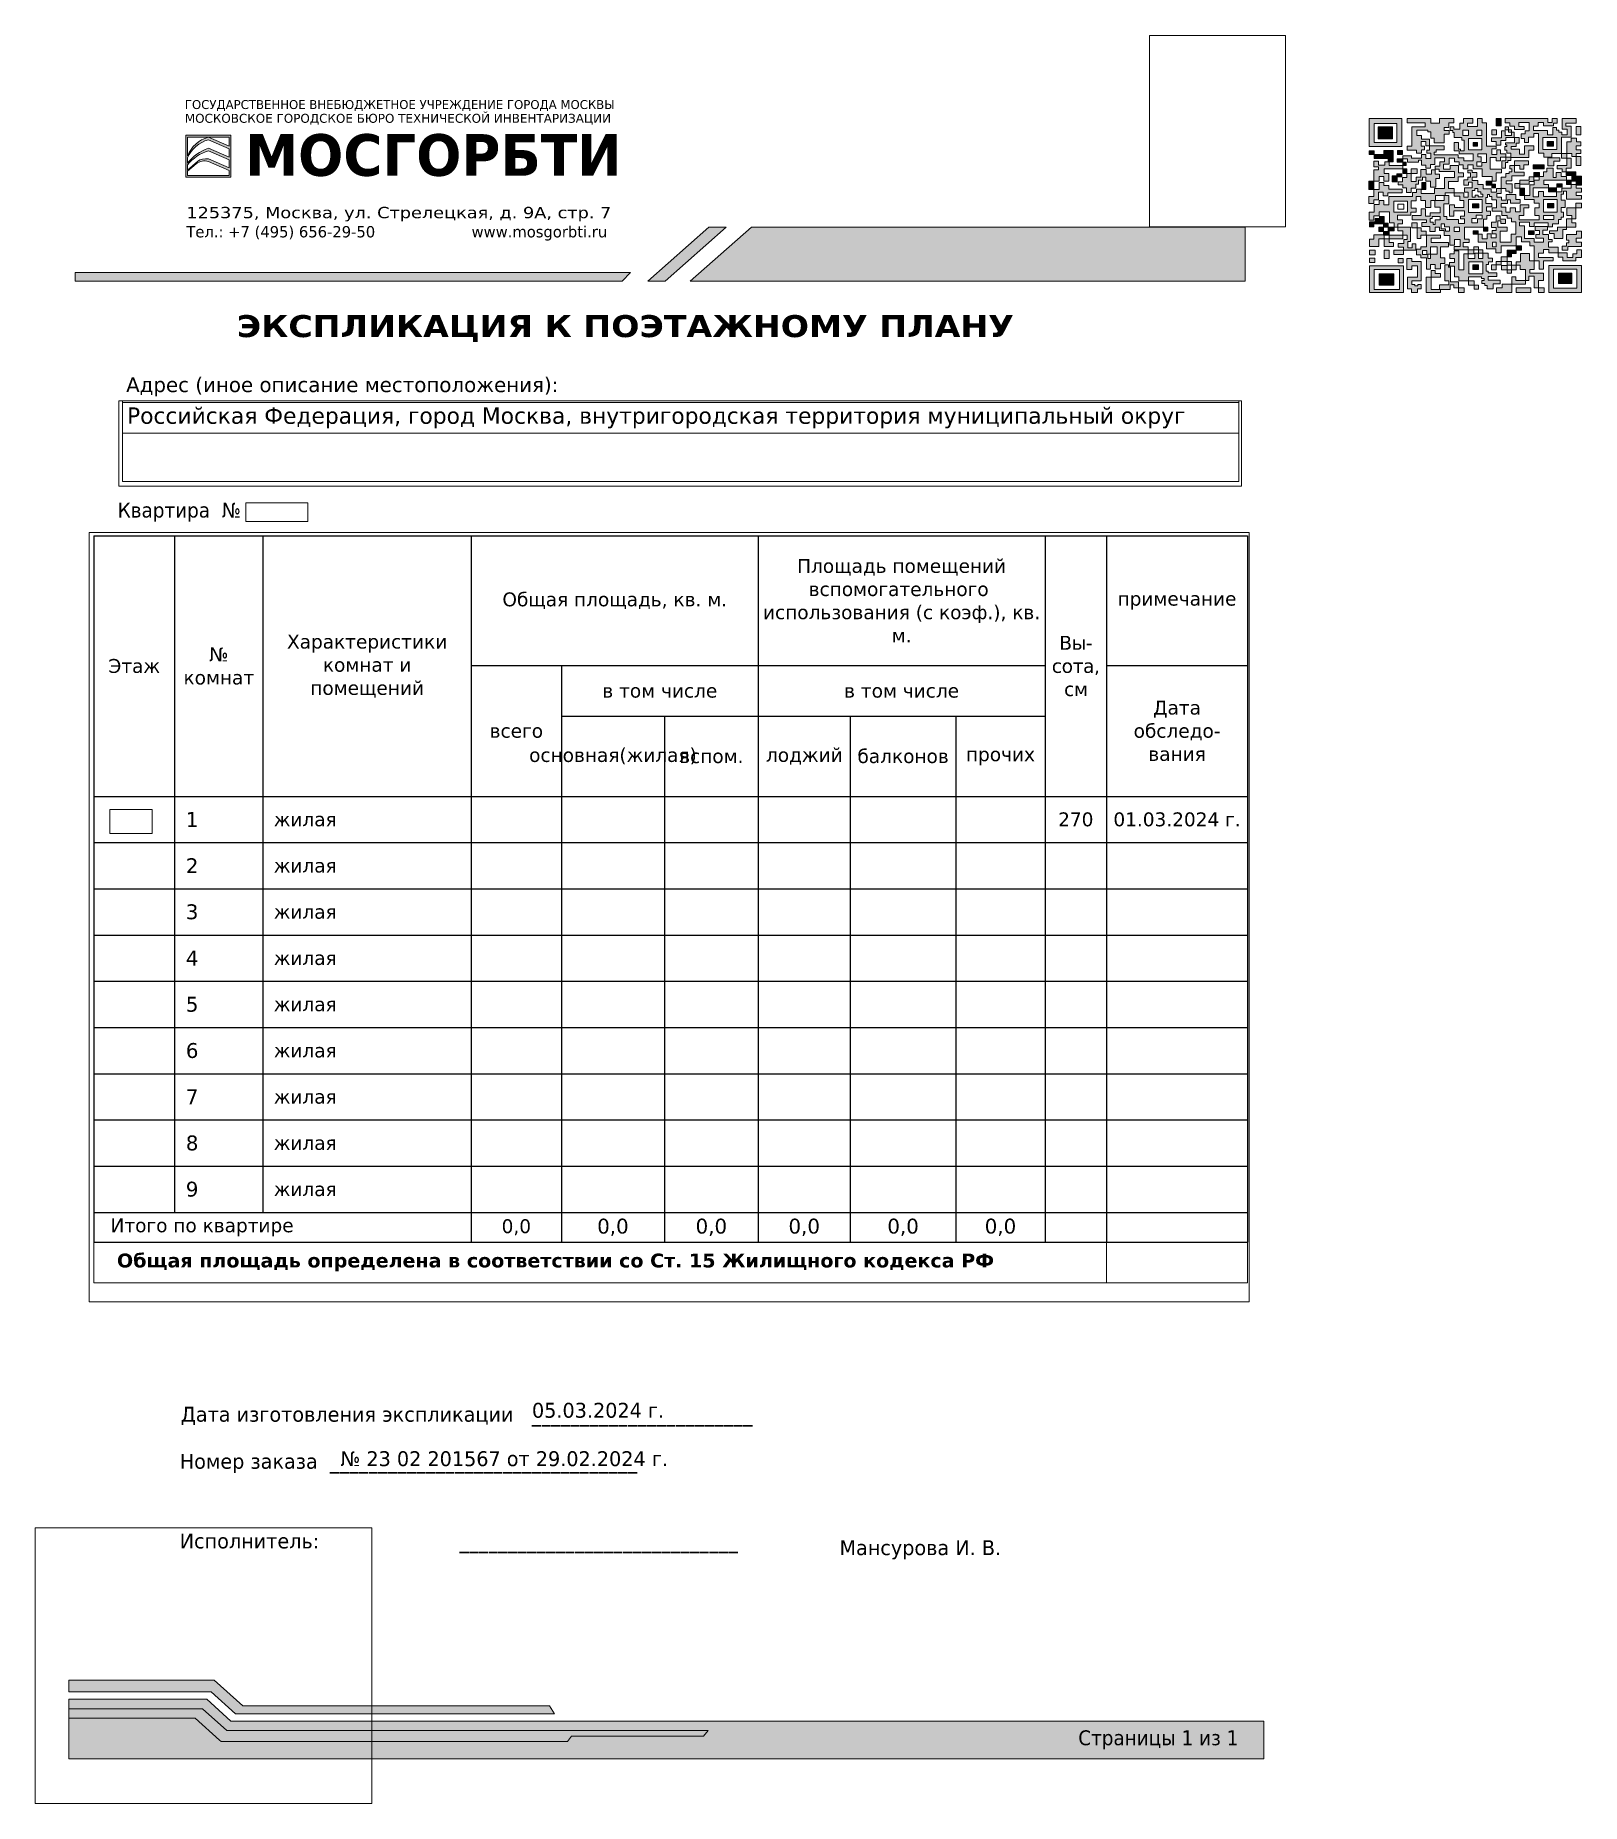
# Paper-space layout 'эк_нов' of a CAD drawing. Header units: millimetres. Extents: x 0 to 260, y 0 to 297.
# The model-space entities are those that its viewports show. They can reach past a viewport. Long polylines and large blocks are cut down to what shows.
import ezdxf

# ---------------------------------------------------------------- set-up
doc = ezdxf.new("R2010")
doc.units = ezdxf.units.MM
doc.layers.get('Defpoints').update_dxf_attribs({"color": 1})
doc.styles.get("Standard").update_dxf_attribs({"font": 'arial.ttf', "width": 0.9, "height": 4.2})
doc.styles.add('город_табл', font='verdana.ttf', dxfattribs={"width": 0.97, "height": 4.2})
doc.styles.add('стиль_город', font='verdana.ttf', dxfattribs={"width": 0.9, "height": 2.8})

psp = doc.layouts.new('эк_нов')

# ---------------------------------------------------------------- texts
at = {"color": 156, "true_color": 0x103675, "attachment_point": 1, "style": 'стиль_город'}
for s, width, insert, char_height in [('{\\W0.955;ГОСУДАРСТВЕННОЕ ВНЕБЮДЖЕТНОЕ УЧРЕЖДЕНИЕ ГОРОДА МОСКВЫ}', 205.7332, (25.11, 286.13), 1.5), ('{\\W0.975;МОСКОВСКОЕ ГОРОДСКОЕ БЮРО ТЕХНИЧЕСКОЙ ИНВЕНТАРИЗАЦИИ}', 205.7332, (25.11, 283.82), 1.5), ('{\\fVerdana|b1|i0|c204|p34;\\W0.93;МОСГОРБТИ}', 122.4181, (35.25, 280.41), 7), ('{\\W1.14;125375, Москва, ул. Стрелецкая, д. 9А, стр. 7}', 205.7332, (25.36, 268.19), 1.9), ('{\\W0.95;Тел.: +7 (495) 656-29-50}', 205.7332, (25.36, 264.97), 1.9), ('{\\W0.95;www.mosgorbti.ru}', 205.7332, (73.27, 264.97), 1.9), ('{\\fVerdana|b1|i0|c204|p34;\\W1.1;ЭКСПЛИКАЦИЯ К ПОЭТАЖНОМУ ПЛАНУ}', 132.2988, (33.83, 250.02), 3.7)]:
    psp.add_mtext_dynamic_manual_height_columns(s, width=width, gutter_width=12.5, heights=[0], dxfattribs=dict(at, insert=insert, char_height=char_height))
at = {"attachment_point": 1, "style": 'стиль_город'}
for s, width, heights, insert, char_height in [('{\\W0.97;Адрес (иное описание местоположения):}', 205.7332, [0], (15.25, 239.58), 2.5), ('{\\H0.89286x;Квартира  №  } ', 205.7332, [0], (13.83, 218.51), 2.8), ('{\\W0.94;Дата изготовления экспликации   _______________________} ', 169.8051, [3.49], (24.44, 66.65), 2.5), ('{\\W0.94;05.03.2024 г.} ', 169.8051, [3.49], (83.42, 67.32), 2.5), ('{\\W0.94;Номер заказа  ________________________________}', 169.8051, [3.19], (24.25, 58.75), 2.5), ('{\\W0.94;№ 23 02 201567 от 29.02.2024 г.} ', 169.8051, [3.49], (51.23, 59.19), 2.5), ('{\\W0.94;Исполнитель:                       _____________________________}', 169.8051, [3], (24.25, 45.37), 2.5), ('{\\W0.94;Мансурова И. В.}', 79.7316, [0], (135.07, 44.24), 2.5), ('Страницы 1 из 1', 122.3517, [3.49], (175.19, 12.31), 2.5)]:
    psp.add_mtext_dynamic_manual_height_columns(s, width=width, gutter_width=12.5, heights=heights, dxfattribs=dict(at, insert=insert, char_height=char_height))

msp = doc.modelspace()

# ---------------------------------------------------------------- texts
at = {"insert": (10242.26, 20630.54), "char_height": 4.2, "attachment_point": 1}
msp.add_mtext_dynamic_manual_height_columns('{\\fVerdana|b0|i0|c204|p34;\\W1;\\T0.9;на часть \\fVerdana|b0|i0|c0|p34;____\\fVerdana|b0|i0|c204|p34;__\\fVerdana|b0|i0|c0|p34; \\fVerdana|b0|i0|c204|p34;этажа  помещ\\fVerdana|b0|i0|c0|p34;.(\\fVerdana|b0|i0|c204|p34;квартира\\fVerdana|b0|i0|c0|p34;) _____\\fVerdana|b0|i0|c204|p34;__}', width=13646.9927, gutter_width=12.5, heights=[0], dxfattribs=at)

# ---------------------------------------------------------------- blocks, each defined once
blk = doc.blocks.new('*T4')
at = {"color": 0, "linetype": 'ByBlock', "lineweight": -2, "transparency": 16777216}
for p, q in [((0, 0), (348.81, 0)), ((0, 0), (0, -78.76)), ((24.41, 0), (24.41, -78.76)), ((51.14, 0), (51.14, -78.76)), ((114.12, 0), (114.12, -78.76)), ((200.88, 0), (200.88, -78.76)), ((287.6, 0), (287.6, -213.55)), ((306.23, 0), (306.23, -78.76)), ((348.81, 0), (348.81, -78.76)), ((114.12, -39.2), (287.6, -39.2)), ((141.38, -39.2), (141.38, -78.76)), ((306.23, -39.2), (348.81, -39.2)), ((141.38, -54.51), (287.6, -54.51)), ((172.53, -54.51), (172.53, -78.76)), ((228.73, -54.51), (228.73, -78.76)), ((260.65, -54.51), (260.65, -78.76)), ((0, -78.76), (348.81, -78.76)), ((0, -78.76), (0, -204.55)), ((24.41, -78.76), (24.41, -204.55)), ((51.14, -78.76), (51.14, -204.55)), ((114.12, -78.76), (114.12, -204.55)), ((141.38, -78.76), (141.38, -204.55)), ((172.53, -78.76), (172.53, -204.55)), ((200.88, -78.76), (200.88, -204.55)), ((228.73, -78.76), (228.73, -204.55)), ((260.65, -78.76), (260.65, -204.55)), ((306.23, -78.76), (306.23, -204.55)), ((348.81, -78.76), (348.81, -204.55)), ((0, -92.74), (348.81, -92.74)), ((0, -106.72), (348.81, -106.72)), ((0, -120.69), (348.81, -120.69)), ((0, -134.67), (348.81, -134.67)), ((0, -148.65), (348.81, -148.65)), ((0, -162.62), (348.81, -162.62)), ((0, -176.6), (348.81, -176.6)), ((0, -190.58), (348.81, -190.58)), ((0, -204.55), (348.81, -204.55)), ((0, -204.55), (0, -213.55)), ((114.12, -204.55), (114.12, -213.55)), ((141.38, -204.55), (141.38, -213.55)), ((172.53, -204.55), (172.53, -213.55)), ((200.88, -204.55), (200.88, -213.55)), ((228.73, -204.55), (228.73, -213.55)), ((260.65, -204.55), (260.65, -213.55)), ((306.23, -204.55), (306.23, -213.55)), ((348.81, -204.55), (348.81, -213.55)), ((0, -213.55), (348.81, -213.55))]:
    blk.add_line(p, q, dxfattribs=at)
at = {"layer": 'Defpoints', "color": 8, "linetype": 'ByBlock', "lineweight": 0, "transparency": 16777216}
for p, q in [((0, -213.55), (0, -225.84)), ((306.23, -213.55), (306.23, -225.84)), ((348.81, -213.55), (348.81, -225.84)), ((0, -225.84), (348.81, -225.84))]:
    blk.add_line(p, q, dxfattribs=at)
at = {"color": 0, "lineweight": 9, "transparency": 16777216}
for s, insert, char_height, width, attachment_point, style in [('{\\W0.97;Площадь помещений вспомогательного  использования (с коэф.), кв. м.}', (244.24, -19.6), 4.2, 83.7245, 5, 'город_табл'), ('{\\W0.97;Общая площадь, кв. м.}', (157.5, -19.6), 4.2, 83.7561, 5, 'город_табл'), ('{\\W0.97;примечание}', (327.52, -19.6), 4.2, 39.5879, 5, 'город_табл'), ('{\\W0.97;Характеристики комнат и помещений}', (82.63, -39.38), 4.2, 59.9785, 5, 'город_табл'), ('{\\T0.97;Вы- сота, см}', (296.91, -39.38), 4.2, 15.6232, 5, 'город_табл'), ('{\\W0.97;№ комнат}', (37.78, -39.38), 4.2, 23.7288, 5, 'город_табл'), ('{\\W0.97;Этаж}', (12.21, -39.38), 4.2, 21.4144, 5, 'город_табл'), ('{\\W0.97;в том числе}', (171.13, -46.85), 4.2, 56.494, 5, 'город_табл'), ('{\\W0.97;в том числе}', (244.24, -46.85), 4.2, 83.7245, 5, 'город_табл'), ('{\\W0.97;Дата обследо- вания}', (327.52, -58.98), 4.2, 39.5879, 5, 'город_табл'), ('{\\W0.97;всего}', (127.75, -58.98), 4.2, 24.2621, 5, 'город_табл'), ('{\\W0.97;основная(жилая)  }', (156.96, -66.64), 4.2, 28.1485, 5, 'город_табл'), ('{\\W0.97;лоджий }', (214.8, -66.64), 4.2, 24.848, 5, 'город_табл'), ('{\\W0.97;балконов  }', (244.69, -66.64), 4.2, 28.9231, 5, 'город_табл'), ('{\\W0.97;прочих}', (274.13, -66.64), 4.2, 23.9534, 5, 'город_табл'), ('{\\W0.97;вспом.}', (186.71, -66.64), 4.2, 25.3455, 5, 'город_табл'), (' 1', (25.91, -85.75), 4.5, 23.7288, 4, 'город_табл'), (' жилая', (52.64, -85.75), 4.2, 59.9785, 4, 'город_табл'), ('270', (296.91, -85.75), 4.2, 15.6232, 5, 'город_табл'), ('01.03.2024 г.', (327.52, -85.75), 4.2, 39.5879, 5, 'город_табл'), (' 2', (25.91, -99.73), 4.5, 23.7288, 4, 'город_табл'), (' жилая', (52.64, -99.73), 4.2, 59.9785, 4, 'город_табл'), (' 3', (25.91, -113.71), 4.5, 23.7288, 4, 'город_табл'), (' жилая', (52.64, -113.71), 4.2, 59.9785, 4, 'город_табл'), (' 4', (25.91, -127.68), 4.5, 23.7288, 4, 'город_табл'), (' жилая', (52.64, -127.68), 4.2, 59.9785, 4, 'город_табл'), (' 5', (25.91, -141.66), 4.5, 23.7288, 4, 'город_табл'), (' жилая', (52.64, -141.66), 4.2, 59.9785, 4, 'город_табл'), (' 6', (25.91, -155.64), 4.5, 23.7288, 4, 'город_табл'), (' жилая', (52.64, -155.64), 4.2, 59.9785, 4, 'город_табл'), (' 7', (25.91, -169.61), 4.5, 23.7288, 4, 'город_табл'), (' жилая', (52.64, -169.61), 4.2, 59.9785, 4, 'город_табл'), (' 8', (25.91, -183.59), 4.5, 23.7288, 4, 'город_табл'), (' жилая', (52.64, -183.59), 4.2, 59.9785, 4, 'город_табл'), (' 9', (25.91, -197.56), 4.5, 23.7288, 4, 'город_табл'), (' жилая', (52.64, -197.56), 4.2, 59.9785, 4, 'город_табл'), ('  Итого по квартире    ', (1.5, -209.05), 4.2, 111.1217, 4, 'город_табл'), ('0,0', (127.75, -209.05), 4.2, 24.2621, 5, 'город_табл'), ('0,0', (156.96, -209.05), 4.5, 28.1485, 5, 'город_табл'), ('0,0', (186.71, -209.05), 4.5, 25.3455, 5, 'город_табл'), ('0,0', (214.8, -209.05), 4.5, 24.848, 5, 'город_табл'), ('0,0', (244.69, -209.05), 4.5, 28.9231, 5, 'город_табл'), ('0,0', (274.13, -209.05), 4.5, 23.9534, 5, 'город_табл'), ('{\\W1;   \\fVerdana|b1|i0|c204|p34;Общая площадь определена в соответствии со Ст. 15 Жилищного кодекса РФ}', (1.5, -219.69), 4.2, 303.2255, 4, 'стиль_город')]:
    blk.add_mtext(s, dxfattribs=dict(at, insert=insert, char_height=char_height, width=width, attachment_point=attachment_point, style=style))
blk = doc.blocks.new('*T38')
at = {"layer": 'Defpoints', "color": 8, "linetype": 'ByBlock', "lineweight": 0, "transparency": 16777216}
for p, q in [((0, 0), (375.02, 0)), ((0, 0), (0, -10.33)), ((375.02, 0), (375.02, -10.33)), ((0, -10.33), (375.02, -10.33))]:
    blk.add_line(p, q, dxfattribs=at)
at = {"color": 0, "lineweight": 9, "transparency": 16777216, "insert": (1.5, -5.17), "char_height": 5.5, "width": 372.0214, "attachment_point": 4, "style": 'город_табл'}
blk.add_mtext('Российская Федерация, город Москва, внутригородская территория муниципальный округ ', dxfattribs=at)

# ---------------------------------------------------------------- linework, layer by layer
at = {"layer": 'Defpoints', "color": 0, "lineweight": 0}
msp.add_lwpolyline([(10132.78, 20886.79), (10507.8, 20886.79), (10507.8, 20858.94), (10132.78, 20858.94)], close=True, dxfattribs=at)

# ---------------------------------------------------------------- block references
for name, p in [('*T38', (10132.78, 20885.42)), ('*T4', (8996.84, 20737.84))]:
    msp.add_blockref(name, p)

msp.set_redraw_order([(e.dxf.handle, doc.entitydb.next_handle()) for e in msp.query("TEXT MTEXT ATTDEF DIMENSION ARC_DIMENSION")])  # texts and dimensions are drawn at this point

# ---------------------------------------------------------------- hatches: boundary and pattern name
at = {"lineweight": 9}
h = psp.add_hatch(color=256, dxfattribs=at)
h.dxf.hatch_style = 1
h.paths.add_polyline_path([(224.03, 278.32), (229.56, 278.32), (229.56, 283.02), (224.03, 283.02)])
h.paths.add_polyline_path([(224.9, 282.22), (228.7, 282.22), (228.7, 279), (224.9, 279)], flags=16)
h = psp.add_hatch(color=256, dxfattribs=at)
h.dxf.hatch_style = 1
h.paths.add_polyline_path([(231.12, 269.2), (231.96, 269.2), (231.96, 269.96), (232.72, 269.96), (232.72, 269.27), (233.51, 269.27), (233.51, 268.09), (234.42, 268.09), (234.42, 269.27), (235.21, 269.27), (235.21, 270.08), (236.79, 270.08), (236.79, 270.55), (238.34, 270.55), (238.34, 271.29), (237.39, 271.29), (237.39, 272.43), (239, 272.43), (239, 273.24), (239.89, 273.24), (239.89, 273.89), (239.03, 273.89), (239.03, 275.13), (237.65, 275.13), (237.65, 274.52), (236.56, 274.52), (236.56, 275.35), (237.47, 275.35), (237.47, 276.38), (238.37, 276.38), (238.37, 275.76), (239.17, 275.76), (239.17, 275.25), (239.85, 275.25), (239.85, 274.59), (240.61, 274.59), (240.61, 275.24), (241.51, 275.24), (241.51, 274.6), (243.06, 274.6), (243.06, 273.29), (244.69, 273.29), (244.69, 272.53), (245.41, 272.53), (245.41, 273.89), (246.28, 273.89), (246.28, 274.55), (244.39, 274.55), (244.39, 276.48), (245.4, 276.48), (245.4, 275.93), (246.13, 275.93), (246.13, 276.53), (247.02, 276.53), (247.02, 277.13), (246.09, 277.13), (246.09, 277.8), (245.51, 277.8), (245.51, 276.98), (244.63, 276.98), (244.63, 277.96), (245.36, 277.96), (245.36, 278.38), (243.77, 278.38), (243.77, 282.3), (243.05, 282.3), (243.05, 283.02), (242.25, 283.02), (242.25, 281.68), (240.57, 281.68), (240.57, 282.27), (241.47, 282.27), (241.47, 283.02), (239.91, 283.02), (239.91, 282.25), (239.28, 282.25), (239.28, 281.22), (238.29, 281.22), (238.29, 281.61), (237.68, 281.61), (237.68, 281.04), (238.1, 281.04), (238.1, 280.67), (238.35, 280.67), (238.35, 279.82), (239.63, 279.82), (239.63, 279.37), (240, 279.37), (240, 277.63), (239.42, 277.63), (239.42, 277.9), (239.07, 277.9), (239.07, 279), (238.35, 279), (238.35, 277.6), (239.16, 277.6), (239.16, 277.12), (241.52, 277.12), (241.52, 275.9), (239.94, 275.9), (239.94, 276.43), (238.99, 276.43), (238.99, 276.96), (234.97, 276.96), (234.97, 277.39), (235.33, 277.39), (235.33, 277.77), (236.63, 277.77), (236.63, 278.47), (234.21, 278.47), (234.21, 277.74), (233.72, 277.74), (233.72, 277.19), (234.39, 277.19), (234.39, 276.34), (233.55, 276.34), (233.55, 276.98), (232.84, 276.98), (232.84, 276.4), (231.14, 276.4), (231.14, 276.77), (229.72, 276.77), (229.72, 276.29), (230.47, 276.29), (230.47, 275.73), (232.34, 275.73), (232.34, 276.03), (232.83, 276.03), (232.83, 275.2), (233.55, 275.2), (233.55, 274.69), (234.34, 274.69), (234.34, 275.29), (235.06, 275.29), (235.06, 276.45), (236.72, 276.45), (236.72, 275.78), (235.9, 275.78), (235.9, 275.03), (235.13, 275.03), (235.13, 274.52), (235.81, 274.52), (235.81, 274.11), (238.39, 274.11), (238.39, 273.1), (236.73, 273.1), (236.73, 271.28), (235.01, 271.28), (235.01, 270.46), (232.77, 270.46), (232.77, 271.18), (231.98, 271.18), (231.98, 270.61), (231.32, 270.61), (231.32, 269.93), (227.38, 269.93), (227.38, 268.51), (226.51, 268.51), (226.51, 269.27), (225.71, 269.27), (225.71, 268.58), (224.9, 268.58), (224.9, 267.3), (224.03, 267.3), (224.03, 265.97), (224.84, 265.97), (224.84, 266.68), (225.72, 266.68), (225.72, 267.37), (227.45, 267.37), (227.45, 265.49), (228.27, 265.49), (228.27, 264.81), (228.86, 264.81), (228.86, 265.35), (229.66, 265.35), (229.66, 266.02), (228.79, 266.02), (228.79, 266.81), (231.04, 266.81), (231.04, 267.32), (231.94, 267.32), (231.94, 267.95), (231.12, 267.95)])
h.paths.add_polyline_path([(228.18, 269.16), (230.47, 269.16), (230.47, 267.29), (228.18, 267.29)], flags=16)
h.paths.add_polyline_path([(228.85, 268.62), (229.85, 268.62), (229.85, 267.83), (228.85, 267.83)], flags=0)
h.paths.add_polyline_path([(242.16, 275.01), (242.16, 275.77), (242.84, 275.77), (242.84, 276.61), (242.31, 276.61), (242.31, 277.12), (243.76, 277.12), (243.76, 275.62), (242.99, 275.62), (242.99, 275.01)], flags=16)
h.paths.add_polyline_path([(240.73, 277.75), (240.73, 279.7), (242.97, 279.7), (242.97, 277.75)], flags=16)
h.paths.add_polyline_path([(239.76, 280.17), (239.76, 281.09), (240.73, 281.09), (240.73, 280.17)], flags=16)
h.paths.add_polyline_path([(241.5, 278.38), (241.5, 279.02), (242.27, 279.02), (242.27, 278.38)], flags=0)
h.paths.add_polyline_path([(242.16, 280.17), (242.16, 281.09), (242.97, 281.09), (242.97, 280.17)], flags=16)
h = psp.add_hatch(color=256, dxfattribs=at)
h.dxf.hatch_style = 1
h.paths.add_polyline_path([(232.8, 279.2), (233.56, 279.2), (233.56, 278.47), (234.21, 278.47), (234.21, 279.56), (232.86, 279.56), (232.86, 280.17), (232.05, 280.17), (232.05, 281.06), (233.89, 281.06), (233.89, 280.78), (234.4, 280.78), (234.4, 279.76), (234.99, 279.76), (234.99, 278.94), (236.63, 278.94), (236.63, 280.38), (237.51, 280.38), (237.51, 281.04), (236.63, 281.04), (236.63, 281.55), (237.43, 281.55), (237.43, 282.29), (238.28, 282.29), (238.28, 283.02), (235.86, 283.02), (235.86, 282.24), (234.42, 282.24), (234.42, 283.02), (230.44, 283.02), (230.44, 282.29), (233.46, 282.29), (233.46, 281.64), (231.21, 281.64), (231.21, 278.4), (230.45, 278.4), (230.45, 277.69), (231.98, 277.69), (231.98, 277.2), (232.86, 277.2), (232.86, 277.75), (233.35, 277.75), (233.35, 278.38), (232.8, 278.38)])
h = psp.add_hatch(color=256, dxfattribs=at)
h.dxf.hatch_style = 1
h.paths.add_polyline_path([(246.24, 283.02), (245.38, 283.02), (245.38, 281.8), (246.24, 281.8)])
h = psp.add_hatch(color=256, dxfattribs=at)
h.dxf.hatch_style = 1
h.paths.add_polyline_path([(254.03, 281.04), (251.66, 281.04), (251.66, 281.76), (252.45, 281.76), (252.45, 282.37), (253.33, 282.37), (253.33, 281.82), (254.99, 281.82), (254.99, 282.27), (255.65, 282.27), (255.65, 283.02), (254.77, 283.02), (254.77, 282.38), (254.06, 282.38), (254.06, 283.02), (246.88, 283.02), (246.88, 282.33), (247.66, 282.33), (247.66, 281.76), (248.45, 281.76), (248.45, 281.2), (250.07, 281.2), (250.07, 281.69), (249.21, 281.69), (249.21, 282.35), (250.9, 282.35), (250.9, 280.96), (250.24, 280.96), (250.24, 280.45), (249.61, 280.45), (249.61, 279.68), (250.13, 279.68), (250.13, 279.03), (250.83, 279.03), (250.83, 279.88), (251.73, 279.88), (251.73, 280.5), (252.51, 280.5), (252.51, 277.23), (253.41, 277.23), (253.41, 276.55), (254.71, 276.55), (254.71, 277.18), (256.37, 277.18), (256.37, 279.9), (258, 279.9), (258, 281.74), (257.1, 281.74), (257.1, 282.28), (258.84, 282.28), (258.84, 283.02), (256.49, 283.02), (256.49, 281.27), (257.3, 281.27), (257.3, 280.31), (256.42, 280.31), (256.42, 280.76), (255.93, 280.76), (255.93, 281.06), (255.53, 281.06), (255.53, 281.54), (254.91, 281.54), (254.91, 280.32), (254.03, 280.32)])
h.paths.add_polyline_path([(253.24, 279.84), (255.55, 279.84), (255.55, 277.85), (253.24, 277.85)], flags=16)
h.paths.add_polyline_path([(253.96, 279.18), (254.99, 279.18), (254.99, 278.39), (253.96, 278.39)], flags=0)
h.paths.add_polyline_path([(254.99, 279.18), (253.96, 279.18), (253.96, 278.39), (254.99, 278.39)], flags=0)
at = {"lineweight": 9, "true_color": 0x103675}
h = psp.add_hatch(color=156, dxfattribs=at)
h.dxf.hatch_style = 1
h.paths.add_polyline_path([(25.25, 280.21), (25.25, 273.17), (32.85, 273.17), (32.85, 280.21)])
h.paths.add_polyline_path([(32.57, 279.9), (32.57, 278.38), (29.06, 279.9, 0.225119), (25.55, 276.77), (25.55, 279.9)], flags=16)
h.paths.add_polyline_path([(29.06, 279.46), (32.57, 277.93), (32.57, 276.52), (29.06, 278.04, 0.150976), (25.55, 275.52), (25.55, 276.46, -0.218208)], flags=16)
h.paths.add_polyline_path([(29.06, 277.6), (32.57, 276.07), (32.57, 274.74), (29.06, 276.27, 0.19262), (27.21, 275.84), (25.55, 274.38), (25.55, 275.27, -0.147346)], flags=16)
h.paths.add_polyline_path([(29.06, 275.82), (32.57, 274.29), (32.57, 273.48), (25.55, 273.48), (25.55, 274.2), (27.03, 275.42, -0.249228)], flags=16)
at = {"lineweight": 9}
h = psp.add_hatch(color=256, dxfattribs=at)
h.dxf.hatch_style = 1
h.paths.add_polyline_path([(225.58, 281.63), (225.58, 279.64), (227.95, 279.64), (227.95, 281.63)])
h = psp.add_hatch(color=256, dxfattribs=at)
h.dxf.hatch_style = 1
h.paths.add_polyline_path([(245.45, 281.13), (244.68, 281.13), (244.68, 280.27), (245.45, 280.27)])
h.paths.add_polyline_path([(248.4, 280.73), (247.94, 280.73), (247.94, 280.19), (246.9, 280.19), (246.9, 280.98), (246.26, 280.98), (246.26, 279.77), (244.58, 279.77), (244.58, 279.15), (245.37, 279.15), (245.37, 278.58), (246.19, 278.58), (246.19, 279.35), (247.03, 279.35), (247.03, 279.82), (248.4, 279.82)])
h.paths.add_polyline_path([(247.94, 281.15), (247.47, 281.15), (247.47, 280.73), (247.94, 280.73)])
h.paths.add_polyline_path([(247.47, 281.65), (246.9, 281.65), (246.9, 281.15), (247.47, 281.15)])
h = psp.add_hatch(color=256, dxfattribs=at)
h.dxf.hatch_style = 1
h.paths.add_polyline_path([(249.28, 277.87), (247.9, 277.87), (247.9, 278.33), (248.73, 278.33), (248.73, 278.88), (249.22, 278.88), (249.22, 279.82), (248.49, 279.82), (248.49, 278.97), (247.03, 278.97), (246.96, 278.97), (246.96, 278.63), (247.19, 278.63), (247.19, 278.32), (246.85, 278.32), (246.85, 277.73), (247.16, 277.73), (247.16, 277.24), (247.83, 277.24), (247.83, 276.51), (250.86, 276.51), (250.86, 277.71), (251.73, 277.71), (251.73, 278.44), (250.17, 278.44), (250.17, 277.05), (249.28, 277.05)])
h = psp.add_hatch(color=256, dxfattribs=at)
h.dxf.hatch_style = 1
h.paths.add_polyline_path([(259.59, 281.71), (258.84, 281.71), (258.84, 280.27), (259.59, 280.27)])
h.paths.add_polyline_path([(259.59, 279.1), (258.86, 279.1), (258.86, 279.74), (258, 279.74), (258, 279.1), (257.25, 279.1), (257.25, 277.18), (258.08, 277.17), (258.08, 276.63), (258.8, 276.63), (258.8, 277.16), (259.59, 277.16), (259.59, 277.8), (258.82, 277.8), (258.82, 278.47), (259.59, 278.47)])
h.paths.add_polyline_path([(257.25, 277.18), (256.37, 277.18), (256.37, 276.36), (257.25, 276.36)])
h.paths.add_polyline_path([(256.08, 276.41), (254.06, 276.41), (254.06, 275.06), (255.08, 275.06), (255.08, 275.88), (256.08, 275.88)])
h.paths.add_polyline_path([(257.97, 276.36), (257.25, 276.36), (257.25, 275.17), (255.64, 275.17), (255.64, 274.61), (256.46, 274.61), (256.46, 274.09), (257.15, 274.09), (257.15, 274.7), (257.97, 274.7)])
h.paths.add_polyline_path([(259.59, 276.63), (258.8, 276.63), (258.8, 275.15), (259.59, 275.15)])
h = psp.add_hatch(color=256, dxfattribs=at)
h.dxf.hatch_style = 1
h.paths.add_polyline_path([(224.89, 277.63), (224.03, 277.63), (224.03, 277.01), (224.89, 277.01)])
h = psp.add_hatch(color=256, dxfattribs=at)
h.dxf.hatch_style = 1
h.paths.add_polyline_path([(228.09, 277.66), (226.5, 277.66), (226.5, 277.01), (224.89, 277.01), (224.89, 276.3), (227.23, 276.3), (227.23, 275.76), (228.09, 275.76)])
h = psp.add_hatch(color=256, dxfattribs=at)
h.dxf.hatch_style = 1
h.paths.add_polyline_path([(229.72, 276.29), (228.75, 276.29), (228.75, 275.73), (229.72, 275.73)])
h = psp.add_hatch(color=256, dxfattribs=at)
h.dxf.hatch_style = 1
h.paths.add_polyline_path([(228.8, 277), (229.63, 277), (229.63, 277.66), (228.8, 277.66)])
h = psp.add_hatch(color=256, dxfattribs=at)
h.dxf.hatch_style = 1
h.paths.add_polyline_path([(241.5, 278.38), (242.27, 278.38), (242.27, 279.02), (241.5, 279.02)])
h = psp.add_hatch(color=256, dxfattribs=at)
h.dxf.hatch_style = 1
h.paths.add_polyline_path([(250.95, 272.47), (251.73, 272.47), (251.73, 273.25), (250.9, 273.25), (250.9, 272.68), (249.38, 272.68), (249.38, 272.12), (249.38, 272.02), (250.95, 272.02)])
h.paths.add_polyline_path([(249.38, 272.12), (248.53, 272.12), (248.53, 272.03), (248.53, 271.36), (249.38, 271.36)], flags=17)
h.paths.add_polyline_path([(247.99, 273.39), (250.06, 273.39), (250.06, 274.05), (248.49, 274.05), (248.49, 275.16), (247.66, 275.16), (247.66, 274.58), (247.99, 274.58), (247.99, 274.06), (247.58, 274.06), (247.58, 273.79), (247.01, 273.79), (247.01, 273.17), (246.2, 273.17), (246.2, 271.3), (246.99, 271.3), (246.99, 270.83), (247.55, 270.83), (247.55, 270.55), (248.08, 270.55), (248.08, 272.09), (247.06, 272.09), (247.06, 272.55), (247.99, 272.55)])
h.paths.add_polyline_path([(250.81, 275.92), (248.49, 275.92), (248.49, 275.16), (249.34, 275.16), (249.34, 274.54), (250.05, 274.54), (250.05, 275.24), (250.81, 275.24)])
h.paths.add_polyline_path([(247.83, 276.53), (247.02, 276.53), (247.02, 275.95), (246.31, 275.95), (246.31, 274.69), (246.94, 274.69), (246.94, 275.65), (247.33, 275.65), (247.33, 275.98), (247.83, 275.98)])
h = psp.add_hatch(color=256, dxfattribs=at)
h.dxf.hatch_style = 1
h.paths.add_polyline_path([(254.99, 279.18), (253.96, 279.18), (253.96, 278.39), (254.99, 278.39)])
h = psp.add_hatch(color=256, dxfattribs=at)
h.dxf.hatch_style = 1
h.paths.add_polyline_path([(226.56, 274.56), (229.69, 274.56), (229.69, 275.17), (227.4, 275.17), (227.4, 275.76), (226.68, 275.76), (226.68, 275.18), (225.64, 275.18), (225.64, 275.89), (224.83, 275.89), (224.83, 274.94), (225.63, 274.94), (225.63, 274.42), (224.84, 274.42), (224.84, 272.52), (225.71, 272.52), (225.71, 273.31), (226.52, 273.31), (226.52, 272.5), (227.33, 272.5), (227.33, 273.8), (226.56, 273.8)])
h = psp.add_hatch(color=256, dxfattribs=at)
h.dxf.hatch_style = 1
h.paths.add_polyline_path([(228.74, 273.25), (229.53, 273.25), (229.53, 273.76), (228.71, 273.76), (228.71, 273.42), (227.89, 273.42), (227.89, 272.38), (228.74, 272.38)])
h.paths.add_polyline_path([(230.39, 274.56), (229.69, 274.56), (229.69, 273.82), (230.39, 273.82)])
h = psp.add_hatch(color=256, dxfattribs=at)
h.dxf.hatch_style = 1
h.paths.add_polyline_path([(231.11, 273.81), (230.39, 273.82), (230.39, 273.11), (229.67, 273.11), (229.67, 272.41), (228.91, 272.41), (228.91, 271.9), (229.69, 271.9), (229.69, 271.37), (230.35, 271.37), (230.35, 270.61), (231.13, 270.61), (231.13, 271.31), (231.88, 271.31), (231.88, 272.03), (232.32, 272.03), (232.32, 272.68), (233.02, 272.68), (233.02, 273.17), (233.55, 273.17), (233.55, 272.5), (234.34, 272.5), (234.34, 271.5), (235.24, 271.5), (235.24, 272.94), (235.87, 272.94), (235.87, 273.67), (235.13, 273.67), (235.13, 274.44), (234.5, 274.44), (234.5, 273.71), (233.61, 273.71), (233.61, 274.46), (232.74, 274.46), (232.74, 273.21), (231.97, 273.21), (231.97, 272.45), (231.11, 272.45)])
h.paths.add_polyline_path([(232.09, 274.56), (231.11, 274.56), (231.11, 273.81), (232.09, 273.81)])
h = psp.add_hatch(color=256, dxfattribs=at)
h.dxf.hatch_style = 1
h.paths.add_polyline_path([(230.27, 275.73), (229.72, 275.73), (229.72, 275.17), (230.27, 275.17)])
h = psp.add_hatch(color=256, dxfattribs=at)
h.dxf.hatch_style = 1
h.paths.add_polyline_path([(244.54, 271.22), (243.2, 271.22), (243.2, 271.96), (242.3, 271.96), (242.3, 272.63), (241.38, 272.63), (241.38, 273.21), (242.14, 273.21), (242.14, 273.97), (241.38, 273.97), (241.38, 274.36), (240.61, 274.36), (240.61, 273.89), (241.09, 273.89), (241.09, 273.17), (240.61, 273.17), (240.61, 272.76), (239.93, 272.76), (239.93, 271.83), (240.74, 271.83), (240.74, 272.33), (241.37, 272.33), (241.37, 271.37), (240.08, 271.37), (240.08, 270.66), (240.68, 270.66), (240.68, 269.82), (239.93, 269.82), (239.93, 270.55), (238.34, 270.55), (238.34, 270.01), (239.27, 270.01), (239.27, 269.24), (239.97, 269.24), (239.97, 268.08), (238.37, 268.08), (238.37, 268.51), (237.55, 268.51), (237.55, 266.66), (238.3, 266.66), (238.3, 267.51), (240.06, 267.51), (240.06, 266.64), (239.38, 266.64), (239.38, 266.17), (240.06, 266.17), (240.06, 265.42), (239.04, 265.42), (239.04, 266.06), (237.08, 266.06), (237.08, 266.57), (236.59, 266.57), (236.59, 268.7), (237.44, 268.7), (237.44, 270.08), (236.66, 270.08), (236.66, 269.27), (235.06, 269.27), (235.06, 268.15), (235.97, 268.15), (235.97, 267.21), (234.32, 267.21), (234.32, 266.65), (233.52, 266.65), (233.52, 267.89), (232.76, 267.89), (232.76, 266.75), (231.29, 266.75), (231.29, 266.03), (233.67, 266.03), (233.67, 265.56), (232.92, 265.56), (232.92, 264.88), (234.23, 264.88), (234.23, 264.03), (235.16, 264.03), (235.16, 264.76), (235.85, 264.76), (235.85, 264.23), (236.64, 264.23), (236.64, 263.38), (237.59, 263.38), (237.59, 261.75), (238.37, 261.75), (238.37, 262.72), (239.31, 262.72), (239.31, 261.55), (238.31, 261.55), (238.31, 261), (239.08, 261), (240.7, 261), (240.7, 261.49), (239.82, 261.49), (239.82, 262.22), (240.84, 262.22), (240.84, 262.78), (240.05, 262.78), (240.05, 264.77), (243.25, 264.77), (243.25, 265.07), (243.25, 266.14), (243.83, 266.14), (243.83, 266.74), (244.44, 266.74), (244.44, 267.48), (243.76, 267.48), (243.76, 268.22), (244.65, 268.22), (244.65, 268.75), (243.66, 268.75), (243.66, 269.76), (243.91, 269.76), (243.91, 270.26), (244.24, 270.26), (244.24, 269.94), (244.65, 269.94), (244.65, 269.35), (245.42, 269.35), (245.42, 268.01), (244.72, 268.01), (244.72, 267.47), (246.33, 267.47), (246.33, 266.75), (247.21, 266.75), (247.21, 266.29), (247.94, 266.29), (247.94, 265.7), (248.68, 265.7), (248.68, 263.59), (247.92, 263.59), (247.92, 262.27), (246.08, 262.27), (246.08, 264.12), (247.21, 264.12), (247.21, 264.76), (245.69, 264.76), (245.69, 265.86), (246.16, 265.86), (246.16, 265.42), (246.96, 265.42), (246.96, 266.13), (246.06, 266.13), (246.06, 266.69), (245.36, 266.69), (245.36, 265.64), (244.59, 265.64), (244.59, 264.73), (245.36, 264.73), (245.36, 264.21), (244.71, 264.21), (244.71, 263.68), (245.36, 263.68), (245.36, 262.97), (244.57, 262.97), (244.57, 263.64), (243.89, 263.64), (243.89, 262.83), (243.06, 262.83), (243.06, 263.61), (242.38, 263.61), (242.38, 262.27), (243.75, 262.27), (243.75, 261.16), (245.35, 261.16), (245.35, 260.49), (246.24, 260.49), (246.24, 261.63), (248.72, 261.63), (248.72, 263.14), (249.62, 263.14), (249.62, 262.3), (251.03, 262.3), (251.03, 261.65), (251.74, 261.65), (251.74, 259.11), (252.59, 259.11), (252.59, 257.72), (253.31, 257.72), (253.31, 259.15), (254.95, 259.15), (254.95, 259.71), (252.48, 259.71), (252.48, 260.44), (253.33, 260.44), (253.33, 261.05), (254.24, 261.05), (254.24, 260.45), (255.82, 260.45), (255.82, 261.42), (254.15, 261.42), (254.15, 262.31), (254.8, 262.31), (254.8, 262.74), (254.18, 262.74), (254.18, 263.58), (253.24, 263.58), (253.24, 264.29), (254, 264.29), (254, 264.91), (251.93, 264.91), (251.93, 264.25), (252.66, 264.25), (252.66, 263.58), (252.05, 263.58), (252.05, 262.91), (253.35, 262.91), (253.35, 262.24), (251.74, 262.24), (251.74, 262.9), (250.14, 262.9), (250.14, 265.03), (249.32, 265.03), (249.32, 265.62), (251.01, 265.62), (251.01, 264.91), (251.76, 264.91), (251.76, 265.53), (254.14, 265.53), (254.14, 264.84), (254.83, 264.84), (254.83, 265.32), (255.83, 265.32), (255.83, 266.05), (256.33, 266.05), (256.33, 266.49), (256.67, 266.49), (256.67, 267.3), (256.33, 267.3), (256.33, 268.09), (257, 268.09), (257, 269.31), (256.31, 269.31), (256.31, 270.35), (256.69, 270.35), (256.69, 270.85), (257.21, 270.85), (257.21, 269.49), (259.74, 269.49), (259.74, 270.08), (258.81, 270.08), (258.81, 270.64), (259.74, 270.64), (259.74, 271.33), (258.8, 271.33), (258.8, 271.94), (258.01, 271.94), (258.01, 271.35), (256.42, 271.35), (256.42, 270.72), (255.5, 270.72), (255.5, 269.93), (253.33, 269.93), (253.33, 270.77), (252.52, 270.77), (252.52, 269.89), (251.62, 269.89), (251.62, 271.39), (254.15, 271.39), (254.15, 271.96), (253.41, 271.96), (253.41, 272.67), (257.19, 272.67), (257.19, 273.27), (256.29, 273.27), (256.29, 273.96), (255.48, 273.96), (255.48, 273.15), (254.94, 273.15), (254.94, 274.67), (253.89, 274.67), (253.89, 274.09), (253.33, 274.09), (253.33, 273.29), (252.6, 273.29), (252.6, 272.69), (251.77, 272.69), (251.77, 271.9), (251.02, 271.9), (251.02, 270.08), (250.16, 270.08), (250.16, 269.44), (251.75, 269.44), (251.75, 268.79), (252.6, 268.79), (252.6, 268.03), (251.87, 268.03), (251.87, 266.75), (252.62, 266.75), (252.62, 266.04), (249.23, 266.04), (249.23, 266.72), (250.01, 266.72), (250.01, 268.05), (250.85, 268.05), (250.85, 268.54), (249.43, 268.54), (249.43, 267.38), (248.61, 267.38), (248.61, 268.04), (247.73, 268.04), (247.73, 267.33), (247.03, 267.33), (247.03, 268.12), (246.24, 268.12), (246.24, 268.74), (247.29, 268.74), (247.29, 269.4), (247.82, 269.4), (247.82, 268.84), (249.43, 268.84), (249.43, 269.42), (248.68, 269.42), (248.68, 270.26), (247.09, 270.26), (247.09, 269.3), (246.26, 269.3), (246.26, 269.84), (245.5, 269.84), (245.5, 270.42), (246.2, 270.42), (246.2, 271.3), (245.43, 271.3), (245.43, 270.67), (244.54, 270.67)])
h.paths.add_polyline_path([(243.14, 270.34), (243.14, 269.87), (242.34, 269.87), (242.34, 270.16), (241.85, 270.16), (241.85, 269.81), (241.34, 269.81), (241.34, 270.93), (241.81, 270.93), (241.81, 271.3), (242.33, 271.3), (242.33, 270.7), (242.79, 270.7), (242.79, 270.34)], flags=16)
h.paths.add_polyline_path([(243.02, 269.43), (243.02, 267.26), (240.71, 267.26), (240.71, 269.43)], flags=16)
h.paths.add_polyline_path([(242.46, 268.7), (242.46, 268.03), (241.42, 268.03), (241.42, 268.7)], flags=0)
h.paths.add_polyline_path([(243.04, 266.78), (243.04, 266.21), (242.26, 266.21), (242.26, 265.51), (241.31, 265.51), (241.31, 266.26), (242.02, 266.26), (242.02, 266.78), (242.14, 266.78)], flags=16)
h.paths.add_polyline_path([(239.2, 264.81), (239.2, 264.04), (238.34, 264.04), (238.34, 264.81)], flags=16)
h.paths.add_polyline_path([(237.53, 264.82), (237.53, 264.13), (236.89, 264.13), (236.89, 264.51), (236.12, 264.51), (236.12, 265.33), (236.68, 265.33), (236.68, 264.82)], flags=16)
h.paths.add_polyline_path([(244.75, 262.25), (245.4, 262.25), (245.4, 261.46), (244.75, 261.46)], flags=16)
h.paths.add_polyline_path([(235.99, 266.58), (235.99, 266.01), (235.11, 266.01), (235.11, 265.22), (234.78, 265.22), (234.78, 265.64), (234.29, 265.64), (234.29, 266.25), (234.61, 266.25), (234.61, 266.58)], flags=16)
h.paths.add_polyline_path([(253.31, 269.42), (255.65, 269.42), (255.65, 267.29), (253.31, 267.29)], flags=16)
h.paths.add_polyline_path([(253.33, 266.74), (255.08, 266.74), (255.08, 266.1), (253.33, 266.1)], flags=16)
h.paths.add_polyline_path([(254, 268.75), (255.06, 268.75), (255.06, 268.02), (254, 268.02)], flags=0)
h = psp.add_hatch(color=256, dxfattribs=at)
h.dxf.hatch_style = 1
h.paths.add_polyline_path([(253.46, 275.28), (251.58, 275.28), (251.58, 274.58), (253.46, 274.58)])
h.paths.add_polyline_path([(252.64, 273.98), (251.73, 273.98), (251.73, 273.25), (252.6, 273.25), (252.6, 273.29), (252.64, 273.29)])
h = psp.add_hatch(color=256, dxfattribs=at)
h.dxf.hatch_style = 1
h.paths.add_polyline_path([(259.74, 273.37), (258.76, 273.37), (258.76, 274.09), (257.15, 274.09), (257.15, 273.44), (258.1, 273.44), (258.1, 272.67), (257.19, 272.67), (257.19, 271.94), (258.01, 271.94), (258.01, 272.5), (258.8, 272.5), (258.8, 271.84), (259.74, 271.84)])
h = psp.add_hatch(color=256, dxfattribs=at)
h.dxf.hatch_style = 1
h.paths.add_polyline_path([(224.84, 272.52), (224.02, 272.52), (224.02, 271.11), (224.84, 271.11)])
h = psp.add_hatch(color=256, dxfattribs=at)
h.dxf.hatch_style = 1
h.paths.add_polyline_path([(225.64, 270.65), (226.43, 270.65), (226.43, 270.06), (227.2, 270.06), (227.2, 270.54), (229.61, 270.54), (229.61, 271.15), (227.33, 271.15), (227.33, 271.78), (226.51, 271.78), (226.51, 272.27), (225.71, 272.27), (225.71, 271.11), (224.84, 271.11), (224.84, 269.93), (224.02, 269.93), (224.02, 268.77), (224.85, 268.77), (224.85, 269.4), (225.64, 269.4)])
h = psp.add_hatch(color=256, dxfattribs=at)
h.dxf.hatch_style = 1
h.paths.add_polyline_path([(232.89, 272.28), (232.89, 271.13), (233.55, 271.13), (233.55, 272.28)])
h = psp.add_hatch(color=256, dxfattribs=at)
h.dxf.hatch_style = 1
h.paths.add_polyline_path([(244.66, 272.53), (243.73, 272.53), (243.73, 271.84), (244.66, 271.84), (244.66, 271.4), (245.29, 271.4), (245.29, 271.98), (244.66, 271.98)])
h = psp.add_hatch(color=256, dxfattribs=at)
h.dxf.hatch_style = 1
h.paths.add_polyline_path([(250.16, 271.36), (249.38, 271.36), (249.38, 270.08), (250.16, 270.08)])
h = psp.add_hatch(color=256, dxfattribs=at)
h.dxf.hatch_style = 1
h.paths.add_polyline_path([(255.5, 271.39), (254.15, 271.39), (254.15, 270.72), (255.5, 270.72)])
h.paths.add_polyline_path([(256.48, 272.09), (255.56, 272.09), (255.56, 271.53), (256.48, 271.53)])
h = psp.add_hatch(color=256, dxfattribs=at)
h.dxf.hatch_style = 1
h.paths.add_polyline_path([(242.46, 268.03), (242.46, 268.7), (241.42, 268.7), (241.42, 268.03)])
h = psp.add_hatch(color=256, dxfattribs=at)
h.dxf.hatch_style = 1
h.paths.add_polyline_path([(258.79, 268.02), (257.26, 268.02), (257.26, 266.76), (258.12, 266.76), (258.12, 266.17), (258.79, 266.17)])
h.paths.add_polyline_path([(259.74, 268.83), (258.79, 268.83), (258.79, 268.02), (259.74, 268.02)])
h.paths.add_polyline_path([(258.79, 265.53), (258.12, 265.53), (258.12, 266.17), (257.18, 266.17), (257.18, 264.81), (258.79, 264.81)])
h.paths.add_polyline_path([(256.58, 264.38), (257.18, 264.38), (257.18, 264.81), (255.71, 264.81), (255.71, 264.18), (254.37, 264.18), (254.37, 263.73), (255.12, 263.73), (255.12, 262.88), (256.58, 262.88)])
h.paths.add_polyline_path([(258.83, 262.91), (259.74, 262.91), (259.74, 264.11), (258.89, 264.11), (258.89, 263.57), (257.19, 263.57), (257.19, 262.59), (257.58, 262.59), (257.58, 262.17), (257.19, 262.17), (257.19, 261.61), (256.48, 261.61), (256.48, 260.91), (257.44, 260.91), (257.44, 261.56), (259.74, 261.56), (259.74, 262.28), (258.83, 262.28)])
h.paths.add_polyline_path([(259.74, 260.96), (258.91, 260.96), (258.91, 260.29), (258.29, 260.29), (258.29, 259.68), (257.32, 259.68), (257.32, 260.45), (255.82, 260.45), (255.82, 259.76), (256.59, 259.76), (256.59, 259.13), (258.77, 259.13), (258.77, 259.7), (259.74, 259.7)])
h.paths.add_polyline_path([(253.42, 254.61), (252.48, 254.61), (252.48, 253.82), (253.42, 253.82)])
h.paths.add_polyline_path([(251.2, 254.61), (248.72, 254.61), (248.72, 253.82), (251.2, 253.82)])
h = psp.add_hatch(color=256, dxfattribs=at)
h.dxf.hatch_style = 1
h.paths.add_polyline_path([(255.06, 268.75), (254, 268.75), (254, 268.02), (255.06, 268.02)])
at = {"lineweight": 9, "true_color": 0xd4d9e3}
h = psp.add_hatch(color=254, dxfattribs=at)
h.dxf.hatch_style = 1
h.paths.add_polyline_path([(6.66, 257.19), (6.66, 255.74), (98.58, 255.74), (99.98, 257.19)])
h.paths.add_polyline_path([(102.86, 255.74), (105.77, 255.74), (116.03, 264.77), (113.13, 264.77)])
at = {"lineweight": 9, "true_color": 0x103675}
h = psp.add_hatch(color=156, dxfattribs=at)
h.dxf.hatch_style = 1
h.paths.add_polyline_path([(203.23, 255.74), (203.23, 264.77), (120.28, 264.77), (110.02, 255.74)])
at = {"lineweight": 9}
h = psp.add_hatch(color=256, dxfattribs=at)
h.dxf.hatch_style = 1
h.paths.add_polyline_path([(226.58, 263.49), (224.86, 263.49), (224.86, 262.76), (224.09, 262.76), (224.09, 261.51), (225.65, 261.51), (225.65, 262.83), (226.58, 262.83)])
h.paths.add_polyline_path([(229.71, 263.45), (227.42, 263.45), (227.42, 262.83), (229.71, 262.83)])
h.paths.add_polyline_path([(228.14, 262.23), (227.42, 262.23), (227.42, 262.83), (226.58, 262.83), (226.58, 261.51), (228.14, 261.51)])
h.paths.add_polyline_path([(231.01, 264.81), (228.86, 264.81), (228.86, 264.15), (229.71, 264.15), (229.71, 263.45), (230.44, 263.45), (230.44, 262.74), (229.86, 262.74), (229.86, 262.03), (228.95, 262.03), (228.95, 261.43), (229.82, 261.43), (229.82, 260.91), (231.87, 260.91), (231.87, 261.96), (231.27, 261.96), (231.27, 261.34), (230.52, 261.34), (230.52, 262.03), (230.52, 262.37), (231.01, 262.37)])
h.paths.add_polyline_path([(232.12, 265.49), (231.24, 265.49), (231.24, 264.69), (232.12, 264.69)])
h.paths.add_polyline_path([(233.6, 264.12), (232.8, 264.12), (232.8, 264.69), (232.12, 264.69), (232.12, 262.9), (232.72, 262.9), (232.72, 263.45), (233.6, 263.45)])
h.paths.add_polyline_path([(229.82, 260.91), (228.2, 260.91), (228.2, 260.18), (229.82, 260.18)])
h.paths.add_polyline_path([(229.75, 259.54), (228.94, 259.54), (228.94, 258.81), (229.75, 258.81)])
h.paths.add_polyline_path([(227.41, 260.9), (226.58, 260.9), (226.58, 259.53), (227.41, 259.53)])
h.paths.add_polyline_path([(225.04, 260.94), (224.09, 260.94), (224.09, 260.16), (225.04, 260.16)])
h.paths.add_polyline_path([(225.02, 259.57), (224.09, 259.57), (224.09, 258.83), (225.02, 258.83)])
h = psp.add_hatch(color=256, dxfattribs=at)
h.dxf.hatch_style = 1
h.paths.add_polyline_path([(226.56, 266.55), (225.83, 266.55), (225.8, 266.55), (225.8, 266.26), (225.06, 266.26), (225.06, 265.67), (224.12, 265.67), (224.12, 264.85), (224.86, 264.85), (224.86, 265.33), (226.48, 265.33), (226.48, 264.8), (227.23, 264.8), (227.23, 265.44), (226.56, 265.44)])
h.paths.add_polyline_path([(226.48, 264.8), (225.67, 264.8), (225.67, 264.05), (226.48, 264.05)])
h = psp.add_hatch(color=256, dxfattribs=at)
h.dxf.hatch_style = 1
h.paths.add_polyline_path([(228.23, 264.8), (227.23, 264.8), (227.23, 264.16), (228.23, 264.16)])
h.paths.add_polyline_path([(227.42, 264.05), (226.48, 264.05), (226.48, 263.49), (226.58, 263.49), (226.58, 263.45), (227.42, 263.45)])
h = psp.add_hatch(color=256, dxfattribs=at)
h.dxf.hatch_style = 1
h.paths.add_polyline_path([(241.54, 264.16), (241.54, 263.61), (242.38, 263.61), (242.38, 264.16)])
h.paths.add_polyline_path([(244.01, 264.77), (243.25, 264.77), (243.25, 264.09), (244.01, 264.09)])
h = psp.add_hatch(color=256, dxfattribs=at)
h.dxf.hatch_style = 1
h.paths.add_polyline_path([(237.4, 262.19), (234.49, 262.19), (234.49, 262.92), (236.03, 262.92), (236.03, 263.45), (233.66, 263.45), (233.66, 261.5), (232.75, 261.5), (232.75, 261.08), (232.01, 261.08), (232.01, 260.14), (232.75, 260.14), (232.75, 259.63), (233.67, 259.63), (233.67, 257.73), (234.35, 257.73), (234.35, 258.51), (235.16, 258.51), (235.16, 257.81), (236.06, 257.81), (236.06, 258.66), (236.78, 258.66), (236.78, 259.64), (236.06, 259.64), (236.06, 261.5), (237.4, 261.5)])
h.paths.add_polyline_path([(234.35, 261.5), (235.45, 261.5), (235.45, 260.24), (234.35, 260.24), (234.35, 259.53), (233.9, 259.53), (233.9, 260.24), (234.35, 260.24)], flags=16)
h.paths.add_polyline_path([(233.74, 260.88), (233.74, 260.22), (232.99, 260.22), (232.99, 260.88)], flags=16)
h = psp.add_hatch(color=256, dxfattribs=at)
h.dxf.hatch_style = 1
h.paths.add_polyline_path([(241.61, 261), (240.7, 261), (240.7, 260.3), (241.61, 260.3)])
h.paths.add_polyline_path([(242.39, 261.49), (241.61, 261.49), (241.61, 261), (242.39, 261)])
h.paths.add_polyline_path([(243.15, 261), (242.39, 261), (242.39, 260.43), (243.15, 260.43)])
h.paths.add_polyline_path([(244.06, 260.43), (243.15, 260.43), (243.15, 259.55), (242.39, 259.55), (242.39, 260.43), (241.81, 260.43), (241.81, 259.53), (240.7, 259.53), (240.7, 260.3), (239.95, 260.3), (239.95, 257.61), (239.13, 257.61), (239.13, 260.83), (238.35, 260.83), (238.35, 260.29), (237.58, 260.29), (237.58, 259.5), (238.38, 259.5), (238.38, 258.87), (237.52, 258.87), (237.52, 258.23), (238.38, 258.23), (238.38, 256.42), (239.14, 256.42), (239.14, 255.75), (240.73, 255.75), (240.73, 256.44), (242.94, 256.44), (242.94, 256.19), (243.37, 256.19), (243.37, 255.84), (242.99, 255.84), (242.99, 255.31), (243.47, 255.31), (243.47, 254.99), (243.9, 254.99), (243.9, 254.44), (244.88, 254.44), (244.88, 255.24), (246.08, 255.24), (246.08, 255.86), (244.03, 255.86), (244.03, 256.5), (245.49, 256.5), (245.49, 257.09), (244.03, 257.09), (244.03, 257.39), (243.72, 257.39), (243.72, 258.53), (244.07, 258.53), (244.07, 258.95), (244.75, 258.95), (244.75, 259.56), (244.06, 259.56)])
h.paths.add_polyline_path([(243.17, 258.99), (243.17, 256.96), (240.82, 256.96), (240.82, 258.99)], flags=16)
h.paths.add_polyline_path([(242.42, 258.48), (242.42, 257.65), (241.47, 257.65), (241.47, 258.48)], flags=0)
h.paths.add_polyline_path([(242.42, 258.48), (241.47, 258.48), (241.47, 257.65), (242.42, 257.65)], flags=0)
h = psp.add_hatch(color=256, dxfattribs=at)
h.dxf.hatch_style = 1
h.paths.add_polyline_path([(248.72, 260.92), (247.21, 260.92), (247.21, 259.79), (247.94, 259.79), (247.94, 260.35), (248.72, 260.35)])
h.paths.add_polyline_path([(249.63, 261.63), (248.72, 261.63), (248.72, 260.92), (249.63, 260.92)])
h = psp.add_hatch(color=256, dxfattribs=at)
h.dxf.hatch_style = 1
h.paths.add_polyline_path([(251.75, 264.18), (250.79, 264.18), (250.79, 263.54), (251.75, 263.54)])
h = psp.add_hatch(color=256, dxfattribs=at)
h.dxf.hatch_style = 1
h.paths.add_polyline_path([(232.78, 259), (231.23, 259), (231.23, 259.54), (230.4, 259.54), (230.4, 257.66), (231.22, 257.66), (231.22, 258.3), (232.15, 258.3), (232.15, 256.38), (230.47, 256.38), (230.47, 254.44), (231.19, 254.44), (231.19, 253.82), (232.16, 253.82), (232.16, 254.42), (232.78, 254.42), (232.78, 255.15), (232.25, 255.15), (232.25, 254.93), (231.71, 254.93), (231.71, 255.13), (231.23, 255.13), (231.23, 255.75), (232.78, 255.75)])
h = psp.add_hatch(color=256, dxfattribs=at)
h.dxf.hatch_style = 1
h.paths.add_polyline_path([(237.71, 258.06), (237.39, 258.06), (237.39, 258.44), (236.78, 258.44), (236.78, 255.75), (237.41, 255.75), (237.41, 255.12), (235.89, 255.12), (235.89, 254.33), (237.64, 254.33), (237.64, 255.1), (238.3, 255.1), (238.3, 254.57), (239.04, 254.57), (239.04, 255.61), (237.71, 255.61)])
h.paths.add_polyline_path([(240.01, 254.57), (239.04, 254.57), (239.04, 253.82), (240.01, 253.82)])
h.paths.add_polyline_path([(241.68, 255.75), (240.73, 255.75), (240.73, 255.06), (241.68, 255.06)])
h.paths.add_polyline_path([(242.4, 255.06), (241.68, 255.06), (241.68, 254.39), (242.4, 254.39)])
h = psp.add_hatch(color=256, dxfattribs=at)
h.dxf.hatch_style = 1
h.paths.add_polyline_path([(242.42, 258.48), (241.47, 258.48), (241.47, 257.65), (242.42, 257.65)])
h = psp.add_hatch(color=256, dxfattribs=at)
h.dxf.hatch_style = 1
h.paths.add_polyline_path([(245.39, 258.47), (244.6, 258.47), (244.6, 257.6), (245.39, 257.6)])
h.paths.add_polyline_path([(246.23, 259.04), (245.39, 259.04), (245.39, 258.47), (246.23, 258.47)])
h.paths.add_polyline_path([(247.21, 259.79), (246.23, 259.79), (246.23, 259.04), (247.21, 259.04)])
h.paths.add_polyline_path([(247.98, 259.04), (247.21, 259.04), (247.21, 258.42), (247.98, 258.42)])
h.paths.add_polyline_path([(248.75, 258.42), (247.98, 258.42), (247.98, 257.63), (248.75, 257.63)])
h.paths.add_polyline_path([(247.98, 257.63), (247.21, 257.63), (247.21, 257.07), (247.98, 257.07)])
h.paths.add_polyline_path([(247.21, 258.36), (246.3, 258.36), (246.3, 257.63), (247.21, 257.63)])
h = psp.add_hatch(color=256, dxfattribs=at)
h.dxf.hatch_style = 1
h.paths.add_polyline_path([(251.74, 259.11), (250.97, 259.11), (250.97, 260.35), (249.46, 260.35), (249.46, 258.96), (248.75, 258.96), (248.75, 258.42), (249.43, 258.42), (249.43, 257.69), (250.31, 257.69), (250.31, 255.82), (250.87, 255.82), (250.87, 256.53), (251.78, 256.53), (251.78, 254.61), (252.48, 254.61), (252.48, 255.83), (253.35, 255.83), (253.35, 257.07), (251.06, 257.07), (251.06, 257.69), (251.74, 257.69)])
h = psp.add_hatch(color=256, dxfattribs=at)
h.dxf.hatch_style = 1
h.paths.add_polyline_path([(224.09, 253.82), (229.8, 253.82), (229.8, 258.29), (224.09, 258.29)])
h.paths.add_polyline_path([(224.87, 257.68), (229.13, 257.68), (229.13, 254.34), (224.87, 254.34)], flags=16)
h.paths.add_polyline_path([(225.74, 256.93), (228.17, 256.93), (228.17, 255.07), (225.74, 255.07)], flags=0)
h.paths.add_polyline_path([(228.17, 255.07), (228.17, 256.93), (225.74, 256.93), (225.74, 255.07)], flags=0)
h = psp.add_hatch(color=256, dxfattribs=at)
h.dxf.hatch_style = 1
h.paths.add_polyline_path([(225.74, 256.93), (225.74, 255.07), (228.17, 255.07), (228.17, 256.93)])
h = psp.add_hatch(color=256, dxfattribs=at)
h.dxf.hatch_style = 1
h.paths.add_polyline_path([(236.05, 257.02), (235.16, 257.02), (235.16, 257.53), (234.47, 257.53), (234.47, 256.36), (236.05, 256.36)])
h.paths.add_polyline_path([(234.47, 256.36), (233.63, 256.36), (233.63, 253.82), (236.05, 253.82), (236.05, 254.33), (234.47, 254.33)])
h = psp.add_hatch(color=256, dxfattribs=at)
h.dxf.hatch_style = 1
h.paths.add_polyline_path([(247.99, 255.23), (246.37, 255.23), (246.37, 254.58), (245.46, 254.58), (245.46, 253.82), (247.99, 253.82)])
h.paths.add_polyline_path([(250.31, 255.82), (248.71, 255.82), (248.71, 256.47), (247.99, 256.47), (247.99, 255.23), (250.31, 255.23)])
h = psp.add_hatch(color=256, dxfattribs=at)
h.dxf.hatch_style = 1
h.paths.add_polyline_path([(254.23, 258.37), (254.23, 253.82), (259.74, 253.82), (259.74, 258.37)])
h.paths.add_polyline_path([(258.96, 257.72), (258.96, 254.56), (254.99, 254.56), (254.99, 257.72)], flags=16)
h.paths.add_polyline_path([(258.12, 257.05), (258.12, 255.31), (255.87, 255.31), (255.87, 257.05)], flags=0)
h = psp.add_hatch(color=256, dxfattribs=at)
h.dxf.hatch_style = 1
h.paths.add_polyline_path([(255.87, 255.31), (258.12, 255.31), (258.12, 257.05), (255.87, 257.05)])
at = {"lineweight": 0, "true_color": 0xd4d9e3}
h = psp.add_hatch(color=254, dxfattribs=at)
h.dxf.hatch_style = 1
h.paths.add_polyline_path([(86.35, 16.43), (56.53, 16.43), (56.53, 15.1), (87.21, 15.1)])
h.paths.add_polyline_path([(56.53, 16.43), (34.85, 16.43), (30.06, 20.72), (5.6, 20.72), (5.6, 18.76), (29.52, 18.76), (33.6, 15.1), (56.53, 15.1)])
h = psp.add_hatch(color=254, dxfattribs=at)
h.dxf.hatch_style = 1
h.paths.add_polyline_path([(32.86, 13.87), (28.78, 17.53), (5.6, 17.53), (5.6, 15.95), (28.08, 15.95), (32.16, 12.29), (56.53, 12.29), (56.53, 13.87)])
at = {"lineweight": 0, "true_color": 0x103675}
h = psp.add_hatch(color=156, dxfattribs=at)
h.dxf.hatch_style = 1
h.paths.add_polyline_path([(28.08, 15.95), (5.6, 15.95), (5.6, 14.33), (26.86, 14.33), (30.94, 10.68), (31.23, 10.41), (56.53, 10.41), (56.53, 12.29), (32.16, 12.29)])
h.paths.add_polyline_path([(112.99, 12.29), (56.53, 12.29), (56.53, 10.41), (89.38, 10.41), (90.06, 11.31), (112.26, 11.31)])
at = {"lineweight": 0, "true_color": 0xd4d9e3}
h = psp.add_hatch(color=254, dxfattribs=at)
h.dxf.hatch_style = 1
h.paths.add_polyline_path([(56.53, 7.51), (56.53, 10.41), (31.23, 10.41), (30.94, 10.68), (26.86, 14.33), (5.6, 14.33), (5.6, 7.51)])
h.paths.add_polyline_path([(206.37, 7.51), (206.37, 13.87), (56.53, 13.87), (56.53, 12.29), (112.99, 12.29), (112.26, 11.31), (90.06, 11.31), (89.38, 10.41), (56.53, 10.41), (56.53, 7.51)])

# ---------------------------------------------------------------- linework, layer by layer
at = {"lineweight": 9}
for p, q in [((224.03, 283.02), (229.56, 283.02)), ((224.03, 278.32), (224.03, 283.02)), ((224.9, 282.22), (228.7, 282.22)), ((224.9, 279), (224.9, 282.22)), ((228.7, 282.22), (228.7, 279)), ((229.56, 283.02), (229.56, 278.32)), ((230.44, 283.02), (230.44, 282.29)), ((234.42, 283.02), (230.44, 283.02)), ((230.44, 282.29), (233.46, 282.29)), ((233.46, 282.29), (233.46, 281.64)), ((234.42, 282.24), (234.42, 283.02)), ((235.86, 282.24), (234.42, 282.24)), ((238.28, 283.02), (235.86, 283.02)), ((235.86, 283.02), (235.86, 282.24)), ((237.43, 281.55), (237.43, 282.29)), ((237.43, 282.29), (238.28, 282.29)), ((238.28, 282.29), (238.28, 283.02)), ((239.28, 281.22), (239.28, 282.25)), ((239.28, 282.25), (239.91, 282.25)), ((239.91, 282.25), (239.91, 283.02)), ((239.91, 283.02), (241.47, 283.02)), ((241.47, 282.27), (240.57, 282.27)), ((240.57, 282.27), (240.57, 281.68)), ((241.47, 283.02), (241.47, 282.27)), ((242.25, 281.68), (242.25, 283.02)), ((242.25, 283.02), (243.05, 283.02)), ((243.05, 283.02), (243.05, 282.3)), ((243.05, 282.3), (243.77, 282.3)), ((243.77, 282.3), (243.77, 278.38)), ((245.38, 283.02), (246.24, 283.02)), ((245.38, 281.8), (245.38, 283.02)), ((246.24, 283.02), (246.24, 281.8)), ((246.88, 283.02), (254.06, 283.02)), ((246.88, 282.33), (246.88, 283.02)), ((247.66, 282.33), (246.88, 282.33)), ((247.66, 281.76), (247.66, 282.33)), ((250.9, 282.35), (249.21, 282.35)), ((249.21, 282.35), (249.21, 281.69)), ((250.9, 280.96), (250.9, 282.35)), ((253.33, 282.37), (252.45, 282.37)), ((252.45, 282.37), (252.45, 281.76)), ((253.33, 281.82), (253.33, 282.37)), ((254.06, 283.02), (254.06, 282.38)), ((254.06, 282.38), (254.77, 282.38)), ((254.77, 282.38), (254.77, 283.02)), ((254.77, 283.02), (255.65, 283.02)), ((255.65, 282.27), (254.99, 282.27)), ((254.99, 282.27), (254.99, 281.82)), ((255.65, 283.02), (255.65, 282.27)), ((256.49, 281.27), (256.49, 283.02)), ((256.49, 283.02), (258.84, 283.02)), ((258.84, 282.28), (257.1, 282.28)), ((257.1, 282.28), (257.1, 281.74)), ((258.84, 283.02), (258.84, 282.28)), ((225.58, 281.63), (227.95, 281.63)), ((225.58, 279.64), (225.58, 281.63)), ((227.95, 279.64), (225.58, 279.64)), ((227.95, 281.63), (227.95, 279.64)), ((233.46, 281.64), (231.21, 281.64)), ((231.21, 281.64), (231.21, 278.4)), ((232.05, 280.17), (232.05, 281.06)), ((232.05, 281.06), (233.89, 281.06)), ((232.86, 280.17), (232.05, 280.17)), ((232.8, 278.38), (232.8, 279.2)), ((232.8, 279.2), (233.56, 279.2)), ((232.86, 279.56), (232.86, 280.17)), ((234.21, 279.56), (232.86, 279.56)), ((233.56, 279.2), (233.56, 278.47)), ((233.89, 281.06), (233.89, 280.78)), ((233.89, 280.78), (234.4, 280.78)), ((234.21, 278.47), (234.21, 279.56)), ((234.4, 280.78), (234.4, 279.76)), ((234.4, 279.76), (234.99, 279.76)), ((234.99, 279.76), (234.99, 278.94)), ((236.63, 281.04), (236.63, 281.55)), ((236.63, 281.55), (237.43, 281.55)), ((237.51, 281.04), (236.63, 281.04)), ((236.63, 278.94), (236.63, 280.38)), ((236.63, 280.38), (237.51, 280.38)), ((237.51, 280.38), (237.51, 281.04)), ((237.68, 281.04), (237.68, 281.61)), ((237.68, 281.61), (238.29, 281.61)), ((238.1, 281.04), (237.68, 281.04)), ((238.1, 280.67), (238.1, 281.04)), ((238.35, 280.67), (238.1, 280.67)), ((238.29, 281.61), (238.29, 281.22)), ((238.29, 281.22), (239.28, 281.22)), ((238.35, 279.82), (238.35, 280.67)), ((239.63, 279.82), (238.35, 279.82)), ((239.63, 279.37), (239.63, 279.82)), ((240, 279.37), (239.63, 279.37)), ((239.76, 281.09), (240.73, 281.09)), ((239.76, 280.17), (239.76, 281.09)), ((240.73, 280.17), (239.76, 280.17)), ((240, 277.63), (240, 279.37)), ((240.57, 281.68), (242.25, 281.68)), ((240.73, 281.09), (240.73, 280.17)), ((240.73, 279.7), (242.97, 279.7)), ((240.73, 277.75), (240.73, 279.7)), ((242.16, 281.09), (242.97, 281.09)), ((242.16, 280.17), (242.16, 281.09)), ((242.97, 280.17), (242.16, 280.17)), ((242.97, 281.09), (242.97, 280.17)), ((242.97, 279.7), (242.97, 277.75)), ((244.58, 279.15), (244.58, 279.77)), ((244.58, 279.77), (246.26, 279.77)), ((244.68, 281.13), (245.45, 281.13)), ((244.68, 280.27), (244.68, 281.13)), ((245.45, 280.27), (244.68, 280.27)), ((246.24, 281.8), (245.38, 281.8)), ((245.45, 281.13), (245.45, 280.27)), ((247.03, 279.35), (246.19, 279.35)), ((246.19, 279.35), (246.19, 278.58)), ((246.26, 279.77), (246.26, 280.98)), ((246.26, 280.98), (246.9, 280.98)), ((246.9, 281.65), (247.47, 281.65)), ((246.9, 281.65), (246.9, 281.15)), ((246.9, 281.15), (247.47, 281.15)), ((246.9, 280.98), (246.9, 280.19)), ((246.9, 280.19), (247.94, 280.19)), ((248.4, 279.82), (247.03, 279.82)), ((247.03, 279.82), (247.03, 279.35)), ((247.47, 281.65), (247.47, 281.15)), ((247.47, 281.15), (247.94, 281.15)), ((247.47, 281.15), (247.47, 280.73)), ((247.47, 280.73), (247.94, 280.73)), ((248.45, 281.76), (247.66, 281.76)), ((247.94, 281.15), (247.94, 280.73)), ((247.94, 280.73), (248.4, 280.73)), ((247.94, 280.19), (247.94, 280.73)), ((248.4, 280.73), (248.4, 279.82)), ((248.45, 281.2), (248.45, 281.76)), ((250.07, 281.2), (248.45, 281.2)), ((248.49, 278.97), (248.49, 279.82)), ((248.49, 279.82), (249.22, 279.82)), ((249.21, 281.69), (250.07, 281.69)), ((249.22, 279.82), (249.22, 278.88)), ((249.61, 279.68), (249.61, 280.45)), ((249.61, 280.45), (250.24, 280.45)), ((250.13, 279.68), (249.61, 279.68)), ((250.07, 281.69), (250.07, 281.2)), ((250.13, 279.03), (250.13, 279.68)), ((250.24, 280.45), (250.24, 280.96)), ((250.24, 280.96), (250.9, 280.96)), ((251.73, 279.88), (250.83, 279.88)), ((250.83, 279.88), (250.83, 279.03)), ((252.45, 281.76), (251.66, 281.76)), ((251.66, 281.76), (251.66, 281.04)), ((251.66, 281.04), (254.03, 281.04)), ((252.51, 280.5), (251.73, 280.5)), ((251.73, 280.5), (251.73, 279.88)), ((252.51, 277.23), (252.51, 280.5)), ((253.24, 279.84), (255.55, 279.84)), ((253.24, 277.85), (253.24, 279.84)), ((254.99, 281.82), (253.33, 281.82)), ((254.03, 281.04), (254.03, 280.32)), ((254.03, 280.32), (254.91, 280.32)), ((254.91, 280.32), (254.91, 281.54)), ((254.91, 281.54), (255.53, 281.54)), ((255.53, 281.54), (255.53, 281.06)), ((255.53, 281.06), (255.93, 281.06)), ((255.55, 279.84), (255.55, 277.85)), ((255.93, 281.06), (255.93, 280.76)), ((255.93, 280.76), (256.42, 280.76)), ((258, 279.9), (256.37, 279.9)), ((256.37, 279.9), (256.37, 277.18)), ((256.42, 280.76), (256.42, 280.31)), ((256.42, 280.31), (257.3, 280.31)), ((257.3, 281.27), (256.49, 281.27)), ((257.1, 281.74), (258, 281.74)), ((257.3, 280.31), (257.3, 281.27)), ((258, 281.74), (258, 279.9)), ((258, 279.74), (258.86, 279.74)), ((258, 279.1), (258, 279.74)), ((258.86, 279.74), (258.86, 279.1)), ((229.56, 278.32), (224.03, 278.32)), ((224.03, 277.63), (224.89, 277.63)), ((224.03, 277.01), (224.03, 277.63)), ((224.89, 277.01), (224.03, 277.01)), ((224.89, 277.63), (224.89, 277.01)), ((224.89, 277.01), (226.5, 277.01)), ((224.89, 276.3), (224.89, 277.01)), ((227.23, 276.3), (224.89, 276.3)), ((228.7, 279), (224.9, 279)), ((226.5, 277.01), (226.5, 277.66)), ((226.5, 277.66), (228.09, 277.66)), ((227.23, 275.76), (227.23, 276.3)), ((228.09, 277.66), (228.09, 275.76)), ((229.72, 276.29), (228.75, 276.29)), ((228.75, 276.29), (228.75, 275.73)), ((228.8, 277.66), (229.63, 277.66)), ((228.8, 277), (228.8, 277.66)), ((229.63, 277), (228.8, 277)), ((229.63, 277.66), (229.63, 277)), ((229.72, 276.29), (229.72, 276.77)), ((229.72, 276.77), (231.14, 276.77)), ((230.47, 276.29), (229.72, 276.29)), ((229.72, 275.73), (229.72, 276.29)), ((231.21, 278.4), (230.45, 278.4)), ((230.45, 278.4), (230.45, 277.69)), ((230.45, 277.69), (231.98, 277.69)), ((230.47, 275.73), (230.47, 276.29)), ((231.14, 276.77), (231.14, 276.4)), ((231.14, 276.4), (232.84, 276.4)), ((231.98, 277.69), (231.98, 277.2)), ((231.98, 277.2), (232.86, 277.2)), ((233.35, 278.38), (232.8, 278.38)), ((232.84, 276.4), (232.84, 276.98)), ((232.84, 276.98), (233.55, 276.98)), ((232.86, 277.2), (232.86, 277.75)), ((232.86, 277.75), (233.35, 277.75)), ((233.35, 277.75), (233.35, 278.38)), ((233.55, 276.98), (233.55, 276.34)), ((233.55, 276.34), (234.39, 276.34)), ((233.56, 278.47), (234.21, 278.47)), ((233.72, 277.19), (233.72, 277.74)), ((233.72, 277.74), (234.21, 277.74)), ((234.39, 277.19), (233.72, 277.19)), ((234.21, 278.47), (236.63, 278.47)), ((234.21, 277.74), (234.21, 278.47)), ((234.39, 276.34), (234.39, 277.19)), ((235.33, 277.39), (234.97, 277.39)), ((234.97, 277.39), (234.97, 276.96)), ((234.97, 276.96), (238.99, 276.96)), ((234.99, 278.94), (236.63, 278.94)), ((236.72, 276.45), (235.06, 276.45)), ((235.06, 276.45), (235.06, 275.29)), ((236.63, 277.77), (235.33, 277.77)), ((235.33, 277.77), (235.33, 277.39)), ((236.63, 278.47), (236.63, 277.77)), ((236.72, 275.78), (236.72, 276.45)), ((238.37, 276.38), (237.47, 276.38)), ((237.47, 276.38), (237.47, 275.35)), ((238.35, 277.6), (238.35, 279)), ((238.35, 279), (239.07, 279)), ((239.16, 277.6), (238.35, 277.6)), ((238.37, 275.76), (238.37, 276.38)), ((238.99, 276.96), (238.99, 276.43)), ((238.99, 276.43), (239.94, 276.43)), ((239.07, 279), (239.07, 277.9)), ((239.07, 277.9), (239.42, 277.9)), ((239.16, 277.12), (239.16, 277.6)), ((241.52, 277.12), (239.16, 277.12)), ((239.42, 277.9), (239.42, 277.63)), ((239.42, 277.63), (240, 277.63)), ((239.94, 276.43), (239.94, 275.9)), ((242.97, 277.75), (240.73, 277.75)), ((241.5, 279.02), (241.5, 278.38)), ((242.27, 279.02), (241.5, 279.02)), ((241.5, 278.38), (242.27, 278.38)), ((241.52, 275.9), (241.52, 277.12)), ((242.27, 278.38), (242.27, 279.02)), ((242.31, 277.12), (243.76, 277.12)), ((242.31, 276.61), (242.31, 277.12)), ((242.84, 276.61), (242.31, 276.61)), ((242.84, 275.77), (242.84, 276.61)), ((243.76, 277.12), (243.76, 275.62)), ((243.77, 278.38), (245.36, 278.38)), ((245.4, 276.48), (244.39, 276.48)), ((244.39, 276.48), (244.39, 274.55)), ((245.37, 279.15), (244.58, 279.15)), ((245.36, 277.96), (244.63, 277.96)), ((244.63, 277.96), (244.63, 276.98)), ((244.63, 276.98), (245.51, 276.98)), ((245.36, 278.38), (245.36, 277.96)), ((245.37, 278.58), (245.37, 279.15)), ((246.19, 278.58), (245.37, 278.58)), ((245.4, 275.93), (245.4, 276.48)), ((245.51, 276.98), (245.51, 277.8)), ((245.51, 277.8), (246.09, 277.8)), ((246.09, 277.8), (246.09, 277.13)), ((246.09, 277.13), (247.02, 277.13)), ((247.02, 276.53), (246.13, 276.53)), ((246.13, 276.53), (246.13, 275.93)), ((246.85, 277.73), (246.85, 278.32)), ((246.85, 278.32), (247.19, 278.32)), ((247.16, 277.73), (246.85, 277.73)), ((246.96, 278.63), (246.96, 278.97)), ((246.96, 278.97), (247.03, 278.97)), ((247.19, 278.63), (246.96, 278.63)), ((247.02, 277.13), (247.02, 276.53)), ((247.02, 276.53), (247.83, 276.53)), ((247.02, 275.95), (247.02, 276.53)), ((247.03, 278.97), (248.49, 278.97)), ((247.16, 277.24), (247.16, 277.73)), ((247.83, 277.24), (247.16, 277.24)), ((247.19, 278.32), (247.19, 278.63)), ((247.83, 276.51), (247.83, 277.24)), ((247.83, 276.53), (247.83, 275.98)), ((250.86, 276.51), (247.83, 276.51)), ((248.73, 278.33), (247.9, 278.33)), ((247.9, 278.33), (247.9, 277.87)), ((247.9, 277.87), (249.28, 277.87)), ((249.22, 278.88), (248.73, 278.88)), ((248.73, 278.88), (248.73, 278.33)), ((249.28, 277.87), (249.28, 277.05)), ((249.28, 277.05), (250.17, 277.05)), ((250.83, 279.03), (250.13, 279.03)), ((250.17, 277.05), (250.17, 278.44)), ((250.17, 278.44), (251.73, 278.44)), ((251.73, 277.71), (250.86, 277.71)), ((250.86, 277.71), (250.86, 276.51)), ((251.73, 278.44), (251.73, 277.71)), ((253.41, 277.23), (252.51, 277.23)), ((255.55, 277.85), (253.24, 277.85)), ((253.41, 276.55), (253.41, 277.23)), ((254.71, 276.55), (253.41, 276.55)), ((253.96, 279.18), (253.96, 278.39)), ((254.99, 279.18), (253.96, 279.18)), ((253.96, 278.39), (254.99, 278.39)), ((254.06, 276.41), (254.06, 275.06)), ((256.08, 276.41), (254.06, 276.41)), ((256.37, 277.18), (254.71, 277.18)), ((254.71, 277.18), (254.71, 276.55)), ((254.99, 278.39), (254.99, 279.18)), ((256.08, 275.88), (256.08, 276.41)), ((257.25, 277.18), (257.25, 279.1)), ((257.25, 279.1), (258, 279.1)), ((258.08, 277.17), (257.25, 277.18)), ((257.25, 276.36), (257.97, 276.36)), ((257.25, 275.17), (257.25, 276.36)), ((257.97, 276.36), (257.97, 274.7)), ((258.08, 276.63), (258.08, 277.17)), ((258.8, 276.63), (258.08, 276.63)), ((259.59, 277.16), (258.8, 277.16)), ((258.8, 277.16), (258.8, 276.63)), ((258.8, 276.63), (259.59, 276.63)), ((258.8, 275.15), (258.8, 276.63)), ((259.59, 278.47), (258.82, 278.47)), ((258.82, 278.47), (258.82, 277.8)), ((258.82, 277.8), (259.59, 277.8)), ((258.86, 279.1), (259.59, 279.1)), ((259.59, 279.1), (259.59, 278.47)), ((259.59, 277.8), (259.59, 277.16)), ((259.59, 276.63), (259.59, 275.15)), ((225.64, 275.89), (224.83, 275.89)), ((224.83, 275.89), (224.83, 274.94)), ((224.83, 274.94), (225.63, 274.94)), ((225.63, 274.42), (224.84, 274.42)), ((224.84, 274.42), (224.84, 272.52)), ((225.63, 274.94), (225.63, 274.42)), ((225.64, 275.18), (225.64, 275.89)), ((226.68, 275.18), (225.64, 275.18)), ((225.71, 272.52), (225.71, 273.31)), ((225.71, 273.31), (226.52, 273.31)), ((226.52, 273.31), (226.52, 272.5)), ((226.56, 273.8), (226.56, 274.56)), ((226.56, 274.56), (229.69, 274.56)), ((227.33, 273.8), (226.56, 273.8)), ((227.4, 275.76), (226.68, 275.76)), ((226.68, 275.76), (226.68, 275.18)), ((228.09, 275.76), (227.23, 275.76)), ((227.33, 272.5), (227.33, 273.8)), ((227.4, 275.17), (227.4, 275.76)), ((229.72, 275.17), (227.4, 275.17)), ((227.89, 272.38), (227.89, 273.42)), ((227.89, 273.42), (228.71, 273.42)), ((228.71, 273.42), (228.71, 273.76)), ((228.71, 273.76), (229.53, 273.76)), ((229.53, 273.25), (228.74, 273.25)), ((228.74, 273.25), (228.74, 272.38)), ((228.75, 275.73), (229.72, 275.73)), ((229.53, 273.76), (229.53, 273.25)), ((229.69, 274.56), (229.69, 275.17)), ((229.69, 274.56), (230.39, 274.56)), ((229.69, 273.82), (229.69, 274.56)), ((230.39, 273.82), (229.69, 273.82)), ((229.72, 275.73), (230.27, 275.73)), ((229.72, 275.17), (229.72, 275.73)), ((230.27, 275.17), (229.72, 275.17)), ((230.27, 275.73), (230.27, 275.17)), ((230.39, 274.56), (230.39, 273.82)), ((230.39, 273.11), (230.39, 273.82)), ((230.39, 273.82), (231.11, 273.81)), ((232.34, 275.73), (230.47, 275.73)), ((231.11, 274.56), (232.09, 274.56)), ((231.11, 273.81), (231.11, 274.56)), ((232.09, 273.81), (231.11, 273.81)), ((231.11, 273.81), (231.11, 272.45)), ((232.09, 274.56), (232.09, 273.81)), ((232.83, 276.03), (232.34, 276.03)), ((232.34, 276.03), (232.34, 275.73)), ((232.74, 273.21), (232.74, 274.46)), ((232.74, 274.46), (233.61, 274.46)), ((232.83, 275.2), (232.83, 276.03)), ((233.55, 275.2), (232.83, 275.2)), ((233.55, 274.69), (233.55, 275.2)), ((234.34, 274.69), (233.55, 274.69)), ((233.61, 274.46), (233.61, 273.71)), ((233.61, 273.71), (234.5, 273.71)), ((235.06, 275.29), (234.34, 275.29)), ((234.34, 275.29), (234.34, 274.69)), ((234.5, 273.71), (234.5, 274.44)), ((234.5, 274.44), (235.13, 274.44)), ((235.13, 274.52), (235.13, 275.03)), ((235.13, 275.03), (235.9, 275.03)), ((235.81, 274.52), (235.13, 274.52)), ((235.13, 274.44), (235.13, 273.67)), ((235.13, 273.67), (235.87, 273.67)), ((235.81, 274.11), (235.81, 274.52)), ((238.39, 274.11), (235.81, 274.11)), ((235.87, 273.67), (235.87, 272.94)), ((235.9, 275.03), (235.9, 275.78)), ((235.9, 275.78), (236.72, 275.78)), ((237.47, 275.35), (236.56, 275.35)), ((236.56, 275.35), (236.56, 274.52)), ((236.56, 274.52), (237.65, 274.52)), ((237.65, 274.52), (237.65, 275.13)), ((237.65, 275.13), (239.03, 275.13)), ((239.17, 275.76), (238.37, 275.76)), ((238.39, 273.1), (238.39, 274.11)), ((239.03, 275.13), (239.03, 273.89)), ((239.03, 273.89), (239.89, 273.89)), ((239.17, 275.25), (239.17, 275.76)), ((239.85, 275.25), (239.17, 275.25)), ((239.85, 274.59), (239.85, 275.25)), ((240.61, 274.59), (239.85, 274.59)), ((239.89, 273.89), (239.89, 273.24)), ((239.94, 275.9), (241.52, 275.9)), ((241.51, 275.24), (240.61, 275.24)), ((240.61, 275.24), (240.61, 274.59)), ((240.61, 274.36), (241.38, 274.36)), ((240.61, 273.89), (240.61, 274.36)), ((241.09, 273.89), (240.61, 273.89)), ((241.09, 273.17), (241.09, 273.89)), ((241.38, 274.36), (241.38, 273.97)), ((241.38, 273.97), (242.14, 273.97)), ((241.51, 274.6), (241.51, 275.24)), ((243.06, 274.6), (241.51, 274.6)), ((242.14, 273.97), (242.14, 273.21)), ((242.16, 275.01), (242.16, 275.77)), ((242.16, 275.77), (242.84, 275.77)), ((242.99, 275.01), (242.16, 275.01)), ((243.76, 275.62), (242.99, 275.62)), ((242.99, 275.62), (242.99, 275.01)), ((243.06, 273.29), (243.06, 274.6)), ((244.69, 273.29), (243.06, 273.29)), ((244.39, 274.55), (246.28, 274.55)), ((244.69, 272.53), (244.69, 273.29)), ((246.13, 275.93), (245.4, 275.93)), ((246.28, 273.89), (245.41, 273.89)), ((245.41, 273.89), (245.41, 272.53)), ((246.28, 274.55), (246.28, 273.89)), ((246.31, 274.69), (246.31, 275.95)), ((246.31, 275.95), (247.02, 275.95)), ((246.94, 274.69), (246.31, 274.69)), ((247.33, 275.65), (246.94, 275.65)), ((246.94, 275.65), (246.94, 274.69)), ((247.58, 273.79), (247.01, 273.79)), ((247.01, 273.79), (247.01, 273.17)), ((247.83, 275.98), (247.33, 275.98)), ((247.33, 275.98), (247.33, 275.65)), ((247.99, 274.06), (247.58, 274.06)), ((247.58, 274.06), (247.58, 273.79)), ((248.49, 275.16), (247.66, 275.16)), ((247.66, 275.16), (247.66, 274.58)), ((247.66, 274.58), (247.99, 274.58)), ((247.99, 274.58), (247.99, 274.06)), ((247.99, 272.55), (247.99, 273.39)), ((247.99, 273.39), (250.06, 273.39)), ((250.81, 275.92), (248.49, 275.92)), ((248.49, 275.92), (248.49, 275.16)), ((248.49, 275.16), (249.34, 275.16)), ((248.49, 274.05), (248.49, 275.16)), ((250.06, 274.05), (248.49, 274.05)), ((249.34, 275.16), (249.34, 274.54)), ((249.34, 274.54), (250.05, 274.54)), ((250.05, 274.54), (250.05, 275.24)), ((250.05, 275.24), (250.81, 275.24)), ((250.06, 273.39), (250.06, 274.05)), ((250.81, 275.24), (250.81, 275.92)), ((250.9, 272.68), (250.9, 273.25)), ((250.9, 273.25), (251.73, 273.25)), ((251.73, 273.25), (251.73, 272.47)), ((252.6, 272.69), (252.6, 273.29)), ((252.6, 273.29), (253.33, 273.29)), ((253.33, 273.29), (253.33, 274.09)), ((253.33, 274.09), (253.89, 274.09)), ((253.89, 274.09), (253.89, 274.67)), ((253.89, 274.67), (254.94, 274.67)), ((254.06, 275.06), (255.08, 275.06)), ((254.94, 274.67), (254.94, 273.15)), ((255.08, 275.06), (255.08, 275.88)), ((255.08, 275.88), (256.08, 275.88)), ((255.48, 273.15), (255.48, 273.96)), ((255.48, 273.96), (256.29, 273.96)), ((255.64, 274.61), (255.64, 275.17)), ((255.64, 275.17), (257.25, 275.17)), ((256.46, 274.61), (255.64, 274.61)), ((256.29, 273.96), (256.29, 273.27)), ((256.29, 273.27), (257.19, 273.27)), ((256.46, 274.09), (256.46, 274.61)), ((257.15, 274.09), (256.46, 274.09)), ((257.97, 274.7), (257.15, 274.7)), ((257.15, 274.7), (257.15, 274.09)), ((257.15, 274.09), (258.76, 274.09)), ((257.15, 273.44), (257.15, 274.09)), ((258.1, 273.44), (257.15, 273.44)), ((257.19, 273.27), (257.19, 272.67)), ((258.1, 272.67), (258.1, 273.44)), ((258.76, 274.09), (258.76, 273.37)), ((258.76, 273.37), (259.74, 273.37)), ((259.59, 275.15), (258.8, 275.15)), ((259.74, 273.37), (259.74, 271.84)), ((224.84, 272.52), (224.02, 272.52)), ((224.02, 272.52), (224.02, 271.11)), ((224.02, 271.11), (224.84, 271.11)), ((224.84, 272.52), (225.71, 272.52)), ((224.84, 271.11), (224.84, 272.52)), ((224.84, 271.11), (225.71, 271.11)), ((224.84, 269.93), (224.84, 271.11)), ((226.43, 270.65), (225.64, 270.65)), ((225.64, 270.65), (225.64, 269.4)), ((225.71, 271.11), (225.71, 272.27)), ((225.71, 272.27), (226.51, 272.27)), ((226.43, 270.06), (226.43, 270.65)), ((226.51, 272.27), (226.51, 271.78)), ((226.51, 271.78), (227.33, 271.78)), ((226.52, 272.5), (227.33, 272.5)), ((229.61, 270.54), (227.2, 270.54)), ((227.2, 270.54), (227.2, 270.06)), ((227.33, 271.78), (227.33, 271.15)), ((227.33, 271.15), (229.61, 271.15)), ((228.74, 272.38), (227.89, 272.38)), ((228.91, 271.9), (228.91, 272.41)), ((228.91, 272.41), (229.67, 272.41)), ((229.69, 271.9), (228.91, 271.9)), ((229.61, 271.15), (229.61, 270.54)), ((229.67, 272.41), (229.67, 273.11)), ((229.67, 273.11), (230.39, 273.11)), ((229.69, 271.37), (229.69, 271.9)), ((230.35, 271.37), (229.69, 271.37)), ((230.35, 270.61), (230.35, 271.37)), ((231.13, 270.61), (230.35, 270.61)), ((231.11, 272.45), (231.97, 272.45)), ((231.88, 271.31), (231.13, 271.31)), ((231.13, 271.31), (231.13, 270.61)), ((231.32, 269.93), (231.32, 270.61)), ((231.32, 270.61), (231.98, 270.61)), ((232.32, 272.03), (231.88, 272.03)), ((231.88, 272.03), (231.88, 271.31)), ((231.97, 272.45), (231.97, 273.21)), ((231.97, 273.21), (232.74, 273.21)), ((231.98, 270.61), (231.98, 271.18)), ((231.98, 271.18), (232.77, 271.18)), ((233.02, 272.68), (232.32, 272.68)), ((232.32, 272.68), (232.32, 272.03)), ((232.77, 271.18), (232.77, 270.46)), ((232.77, 270.46), (235.01, 270.46)), ((233.55, 272.28), (232.89, 272.28)), ((232.89, 272.28), (232.89, 271.13)), ((232.89, 271.13), (233.55, 271.13)), ((233.55, 273.17), (233.02, 273.17)), ((233.02, 273.17), (233.02, 272.68)), ((233.55, 272.5), (233.55, 273.17)), ((234.34, 272.5), (233.55, 272.5)), ((233.55, 271.13), (233.55, 272.28)), ((234.34, 271.5), (234.34, 272.5)), ((235.24, 271.5), (234.34, 271.5)), ((235.01, 270.46), (235.01, 271.28)), ((235.01, 271.28), (236.73, 271.28)), ((235.87, 272.94), (235.24, 272.94)), ((235.24, 272.94), (235.24, 271.5)), ((236.73, 271.28), (236.73, 273.1)), ((236.73, 273.1), (238.39, 273.1)), ((238.34, 270.55), (236.79, 270.55)), ((236.79, 270.55), (236.79, 270.08)), ((239, 272.43), (237.39, 272.43)), ((237.39, 272.43), (237.39, 271.29)), ((237.39, 271.29), (238.34, 271.29)), ((238.34, 271.29), (238.34, 270.55)), ((238.34, 270.01), (238.34, 270.55)), ((238.34, 270.55), (239.93, 270.55)), ((239.89, 273.24), (239, 273.24)), ((239, 273.24), (239, 272.43)), ((239.93, 271.83), (239.93, 272.76)), ((239.93, 272.76), (240.61, 272.76)), ((240.74, 271.83), (239.93, 271.83)), ((239.93, 270.55), (239.93, 269.82)), ((240.08, 270.66), (240.08, 271.37)), ((240.08, 271.37), (241.37, 271.37)), ((240.68, 270.66), (240.08, 270.66)), ((240.61, 272.76), (240.61, 273.17)), ((240.61, 273.17), (241.09, 273.17)), ((240.68, 269.82), (240.68, 270.66)), ((241.37, 272.33), (240.74, 272.33)), ((240.74, 272.33), (240.74, 271.83)), ((241.34, 269.81), (241.34, 270.93)), ((241.34, 270.93), (241.81, 270.93)), ((241.37, 271.37), (241.37, 272.33)), ((242.14, 273.21), (241.38, 273.21)), ((241.38, 273.21), (241.38, 272.63)), ((241.38, 272.63), (242.3, 272.63)), ((241.81, 271.3), (242.33, 271.3)), ((241.81, 270.93), (241.81, 271.3)), ((242.3, 272.63), (242.3, 271.96)), ((242.3, 271.96), (243.2, 271.96)), ((242.33, 271.3), (242.33, 270.7)), ((242.33, 270.7), (242.79, 270.7)), ((242.79, 270.7), (242.79, 270.34)), ((242.79, 270.34), (243.14, 270.34)), ((243.14, 270.34), (243.14, 269.87)), ((243.2, 271.96), (243.2, 271.22)), ((243.2, 271.22), (244.54, 271.22)), ((244.69, 272.53), (243.73, 272.53)), ((243.73, 272.53), (243.73, 271.84)), ((243.73, 271.84), (244.66, 271.84)), ((244.54, 271.22), (244.54, 270.67)), ((244.54, 270.67), (245.43, 270.67)), ((244.66, 271.98), (244.66, 272.53)), ((245.29, 271.98), (244.66, 271.98)), ((244.66, 271.84), (244.66, 271.4)), ((244.66, 271.4), (245.29, 271.4)), ((245.41, 272.53), (244.69, 272.53)), ((245.29, 271.4), (245.29, 271.98)), ((245.43, 270.67), (245.43, 271.3)), ((245.43, 271.3), (246.2, 271.3)), ((246.2, 270.42), (245.5, 270.42)), ((245.5, 270.42), (245.5, 269.84)), ((247.01, 273.17), (246.2, 273.17)), ((246.2, 273.17), (246.2, 271.3)), ((246.2, 271.3), (246.2, 270.42)), ((246.2, 271.3), (246.99, 271.3)), ((246.99, 271.3), (246.99, 270.83)), ((246.99, 270.83), (247.55, 270.83)), ((247.06, 272.09), (247.06, 272.55)), ((247.06, 272.55), (247.99, 272.55)), ((248.08, 272.09), (247.06, 272.09)), ((247.55, 270.83), (247.55, 270.55)), ((247.55, 270.55), (248.08, 270.55)), ((248.08, 270.55), (248.08, 272.09)), ((249.38, 272.12), (248.53, 272.12)), ((248.53, 272.12), (248.53, 272.03)), ((248.53, 272.03), (248.53, 271.36)), ((248.53, 271.36), (249.38, 271.36)), ((249.38, 272.12), (249.38, 272.68)), ((249.38, 272.68), (250.9, 272.68)), ((249.38, 271.36), (249.38, 272.12)), ((249.38, 272.02), (249.38, 272.12)), ((250.95, 272.02), (249.38, 272.02)), ((251.73, 272.47), (250.95, 272.47)), ((250.95, 272.47), (250.95, 272.02)), ((251.02, 270.08), (251.02, 271.9)), ((251.02, 271.9), (251.77, 271.9)), ((254.15, 271.39), (251.62, 271.39)), ((251.62, 271.39), (251.62, 269.89)), ((251.77, 271.9), (251.77, 272.69)), ((251.77, 272.69), (252.6, 272.69)), ((252.52, 269.89), (252.52, 270.77)), ((252.52, 270.77), (253.33, 270.77)), ((253.33, 270.77), (253.33, 269.93)), ((257.19, 272.67), (253.41, 272.67)), ((253.41, 272.67), (253.41, 271.96)), ((253.41, 271.96), (254.15, 271.96)), ((254.15, 271.96), (254.15, 271.39)), ((254.15, 271.39), (254.15, 270.72)), ((255.5, 271.39), (254.15, 271.39)), ((254.15, 270.72), (255.5, 270.72)), ((254.94, 273.15), (255.48, 273.15)), ((255.5, 270.72), (255.5, 271.39)), ((255.5, 269.93), (255.5, 270.72)), ((255.5, 270.72), (256.42, 270.72)), ((256.69, 270.35), (256.31, 270.35)), ((256.31, 270.35), (256.31, 269.31)), ((256.42, 270.72), (256.42, 271.35)), ((256.42, 271.35), (258.01, 271.35)), ((257.21, 270.85), (256.69, 270.85)), ((256.69, 270.85), (256.69, 270.35)), ((257.19, 271.94), (257.19, 272.67)), ((257.19, 272.67), (258.1, 272.67)), ((258.01, 271.94), (257.19, 271.94)), ((257.21, 269.49), (257.21, 270.85)), ((258.8, 272.5), (258.01, 272.5)), ((258.01, 272.5), (258.01, 271.94)), ((258.01, 271.35), (258.01, 271.94)), ((258.01, 271.94), (258.8, 271.94)), ((258.8, 271.84), (258.8, 272.5)), ((258.8, 271.94), (258.8, 271.33)), ((259.74, 271.84), (258.8, 271.84)), ((258.8, 271.33), (259.74, 271.33)), ((259.74, 270.64), (258.81, 270.64)), ((258.81, 270.64), (258.81, 270.08)), ((259.74, 271.33), (259.74, 270.64)), ((224.02, 268.77), (224.02, 269.93)), ((224.02, 269.93), (224.84, 269.93)), ((224.85, 268.77), (224.02, 268.77)), ((225.64, 269.4), (224.85, 269.4)), ((224.85, 269.4), (224.85, 268.77)), ((224.9, 267.3), (224.9, 268.58)), ((224.9, 268.58), (225.71, 268.58)), ((225.71, 268.58), (225.71, 269.27)), ((225.71, 269.27), (226.51, 269.27)), ((227.45, 267.37), (225.72, 267.37)), ((225.72, 267.37), (225.72, 266.68)), ((227.2, 270.06), (226.43, 270.06)), ((226.51, 269.27), (226.51, 268.51)), ((226.51, 268.51), (227.38, 268.51)), ((227.38, 268.51), (227.38, 269.93)), ((227.38, 269.93), (231.32, 269.93)), ((227.45, 265.49), (227.45, 267.37)), ((228.18, 269.16), (228.18, 267.29)), ((230.47, 269.16), (228.18, 269.16)), ((228.85, 268.62), (228.85, 267.83)), ((229.85, 268.62), (228.85, 268.62)), ((228.85, 267.83), (229.85, 267.83)), ((229.85, 267.83), (229.85, 268.62)), ((230.47, 267.29), (230.47, 269.16)), ((231.94, 267.32), (231.04, 267.32)), ((231.04, 267.32), (231.04, 266.81)), ((231.96, 269.2), (231.12, 269.2)), ((231.12, 269.2), (231.12, 267.95)), ((231.12, 267.95), (231.94, 267.95)), ((231.94, 267.95), (231.94, 267.32)), ((232.72, 269.96), (231.96, 269.96)), ((231.96, 269.96), (231.96, 269.2)), ((232.72, 269.27), (232.72, 269.96)), ((233.51, 269.27), (232.72, 269.27)), ((232.76, 266.75), (232.76, 267.89)), ((232.76, 267.89), (233.52, 267.89)), ((233.51, 268.09), (233.51, 269.27)), ((234.42, 268.09), (233.51, 268.09)), ((233.52, 267.89), (233.52, 266.65)), ((235.21, 269.27), (234.42, 269.27)), ((234.42, 269.27), (234.42, 268.09)), ((235.06, 268.15), (235.06, 269.27)), ((235.06, 269.27), (236.66, 269.27)), ((235.97, 268.15), (235.06, 268.15)), ((236.79, 270.08), (235.21, 270.08)), ((235.21, 270.08), (235.21, 269.27)), ((235.97, 267.21), (235.97, 268.15)), ((237.44, 268.7), (236.59, 268.7)), ((236.59, 268.7), (236.59, 266.57)), ((236.66, 269.27), (236.66, 270.08)), ((236.66, 270.08), (237.44, 270.08)), ((237.44, 270.08), (237.44, 268.7)), ((237.55, 266.66), (237.55, 268.51)), ((237.55, 268.51), (238.37, 268.51)), ((240.06, 267.51), (238.3, 267.51)), ((238.3, 267.51), (238.3, 266.66)), ((239.27, 270.01), (238.34, 270.01)), ((238.37, 268.51), (238.37, 268.08)), ((238.37, 268.08), (239.97, 268.08)), ((239.27, 269.24), (239.27, 270.01)), ((239.97, 269.24), (239.27, 269.24)), ((239.93, 269.82), (240.68, 269.82)), ((239.97, 268.08), (239.97, 269.24)), ((240.06, 266.64), (240.06, 267.51)), ((240.71, 269.43), (243.02, 269.43)), ((240.71, 267.26), (240.71, 269.43)), ((241.85, 269.81), (241.34, 269.81)), ((241.42, 268.7), (242.46, 268.7)), ((241.42, 268.03), (241.42, 268.7)), ((242.46, 268.03), (241.42, 268.03)), ((242.34, 270.16), (241.85, 270.16)), ((241.85, 270.16), (241.85, 269.81)), ((242.34, 269.87), (242.34, 270.16)), ((243.14, 269.87), (242.34, 269.87)), ((242.46, 268.7), (242.46, 268.03)), ((243.02, 269.43), (243.02, 267.26)), ((243.91, 269.76), (243.66, 269.76)), ((243.66, 269.76), (243.66, 268.75)), ((243.66, 268.75), (244.65, 268.75)), ((244.65, 268.22), (243.76, 268.22)), ((243.76, 268.22), (243.76, 267.48)), ((243.76, 267.48), (244.44, 267.48)), ((244.24, 270.26), (243.91, 270.26)), ((243.91, 270.26), (243.91, 269.76)), ((244.24, 269.94), (244.24, 270.26)), ((244.65, 269.94), (244.24, 269.94)), ((244.44, 267.48), (244.44, 266.74)), ((244.65, 269.35), (244.65, 269.94)), ((245.42, 269.35), (244.65, 269.35)), ((244.65, 268.75), (244.65, 268.22)), ((244.72, 267.47), (244.72, 268.01)), ((244.72, 268.01), (245.42, 268.01)), ((246.33, 267.47), (244.72, 267.47)), ((245.42, 268.01), (245.42, 269.35)), ((245.5, 269.84), (246.26, 269.84)), ((247.29, 268.74), (246.24, 268.74)), ((246.24, 268.74), (246.24, 268.12)), ((246.24, 268.12), (247.03, 268.12)), ((246.26, 269.84), (246.26, 269.3)), ((246.26, 269.3), (247.09, 269.3)), ((246.33, 266.75), (246.33, 267.47)), ((247.03, 268.12), (247.03, 267.33)), ((247.03, 267.33), (247.73, 267.33)), ((247.09, 269.3), (247.09, 270.26)), ((247.09, 270.26), (248.68, 270.26)), ((247.82, 269.4), (247.29, 269.4)), ((247.29, 269.4), (247.29, 268.74)), ((247.73, 267.33), (247.73, 268.04)), ((247.73, 268.04), (248.61, 268.04)), ((247.82, 268.84), (247.82, 269.4)), ((249.43, 268.84), (247.82, 268.84)), ((248.61, 268.04), (248.61, 267.38)), ((248.61, 267.38), (249.43, 267.38)), ((248.68, 270.26), (248.68, 269.42)), ((248.68, 269.42), (249.43, 269.42)), ((249.43, 269.42), (249.43, 268.84)), ((249.43, 267.38), (249.43, 268.54)), ((249.43, 268.54), (250.85, 268.54)), ((250.85, 268.05), (250.01, 268.05)), ((250.01, 268.05), (250.01, 266.72)), ((250.16, 269.44), (250.16, 270.08)), ((250.16, 270.08), (251.02, 270.08)), ((251.75, 269.44), (250.16, 269.44)), ((250.85, 268.54), (250.85, 268.05)), ((251.62, 269.89), (252.52, 269.89)), ((251.75, 268.79), (251.75, 269.44)), ((252.6, 268.79), (251.75, 268.79)), ((251.87, 266.75), (251.87, 268.03)), ((251.87, 268.03), (252.6, 268.03)), ((252.6, 268.03), (252.6, 268.79)), ((253.31, 269.42), (253.31, 267.29)), ((255.65, 269.42), (253.31, 269.42)), ((253.33, 269.93), (255.5, 269.93)), ((254, 268.75), (254, 268.02)), ((255.06, 268.75), (254, 268.75)), ((254, 268.02), (255.06, 268.02)), ((255.06, 268.02), (255.06, 268.75)), ((255.65, 267.29), (255.65, 269.42)), ((256.31, 269.31), (257, 269.31)), ((257, 268.09), (256.33, 268.09)), ((256.33, 268.09), (256.33, 267.3)), ((256.33, 267.3), (256.67, 267.3)), ((256.67, 267.3), (256.67, 266.49)), ((257, 269.31), (257, 268.09)), ((259.74, 269.49), (257.21, 269.49)), ((258.79, 268.02), (257.26, 268.02)), ((257.26, 268.02), (257.26, 266.76)), ((258.79, 266.17), (258.79, 268.02)), ((258.81, 270.08), (259.74, 270.08)), ((259.74, 270.08), (259.74, 269.49)), ((224.03, 265.97), (224.03, 267.3)), ((224.03, 267.3), (224.9, 267.3)), ((224.84, 265.97), (224.03, 265.97)), ((224.12, 264.85), (224.12, 265.67)), ((224.12, 265.67), (225.06, 265.67)), ((224.86, 264.85), (224.12, 264.85)), ((225.72, 266.68), (224.84, 266.68)), ((224.84, 266.68), (224.84, 265.97)), ((226.48, 265.33), (224.86, 265.33)), ((224.86, 265.33), (224.86, 264.85)), ((225.06, 265.67), (225.06, 266.26)), ((225.06, 266.26), (225.8, 266.26)), ((225.67, 264.05), (225.67, 264.8)), ((225.67, 264.8), (226.48, 264.8)), ((225.8, 266.26), (225.8, 266.55)), ((225.8, 266.55), (225.83, 266.55)), ((225.83, 266.55), (226.56, 266.55)), ((226.48, 264.8), (226.48, 265.33)), ((227.23, 264.8), (226.48, 264.8)), ((226.48, 264.8), (226.48, 264.05)), ((226.56, 266.55), (226.56, 265.44)), ((226.56, 265.44), (227.23, 265.44)), ((227.23, 265.44), (227.23, 264.8)), ((228.27, 265.49), (227.45, 265.49)), ((228.18, 267.29), (230.47, 267.29)), ((228.27, 264.81), (228.27, 265.49)), ((228.86, 264.81), (228.27, 264.81)), ((231.04, 266.81), (228.79, 266.81)), ((228.79, 266.81), (228.79, 266.02)), ((228.79, 266.02), (229.66, 266.02)), ((229.66, 265.35), (228.86, 265.35)), ((228.86, 265.35), (228.86, 264.81)), ((228.86, 264.81), (231.01, 264.81)), ((228.86, 264.15), (228.86, 264.81)), ((229.66, 266.02), (229.66, 265.35)), ((231.01, 264.81), (231.01, 262.37)), ((231.29, 266.03), (231.29, 266.75)), ((231.29, 266.75), (232.76, 266.75)), ((233.67, 266.03), (231.29, 266.03)), ((232.12, 264.69), (232.8, 264.69)), ((232.12, 262.9), (232.12, 264.69)), ((232.8, 264.69), (232.8, 264.12)), ((232.92, 264.88), (232.92, 265.56)), ((232.92, 265.56), (233.67, 265.56)), ((234.23, 264.88), (232.92, 264.88)), ((233.52, 266.65), (234.32, 266.65)), ((233.67, 265.56), (233.67, 266.03)), ((234.23, 264.03), (234.23, 264.88)), ((234.29, 265.64), (234.29, 266.25)), ((234.29, 266.25), (234.61, 266.25)), ((234.78, 265.64), (234.29, 265.64)), ((234.32, 266.65), (234.32, 267.21)), ((234.32, 267.21), (235.97, 267.21)), ((234.61, 266.58), (235.99, 266.58)), ((234.61, 266.25), (234.61, 266.58)), ((234.78, 265.22), (234.78, 265.64)), ((235.11, 265.22), (234.78, 265.22)), ((235.99, 266.01), (235.11, 266.01)), ((235.11, 266.01), (235.11, 265.22)), ((235.85, 264.76), (235.16, 264.76)), ((235.16, 264.76), (235.16, 264.03)), ((235.85, 264.23), (235.85, 264.76)), ((235.99, 266.58), (235.99, 266.01)), ((236.12, 265.33), (236.68, 265.33)), ((236.12, 264.51), (236.12, 265.33)), ((236.89, 264.51), (236.12, 264.51)), ((236.59, 266.57), (237.08, 266.57)), ((236.68, 265.33), (236.68, 264.82)), ((236.68, 264.82), (237.53, 264.82)), ((236.89, 264.13), (236.89, 264.51)), ((237.08, 266.57), (237.08, 266.06)), ((237.08, 266.06), (239.04, 266.06)), ((237.53, 264.82), (237.53, 264.13)), ((238.3, 266.66), (237.55, 266.66)), ((238.34, 264.81), (239.2, 264.81)), ((238.34, 264.04), (238.34, 264.81)), ((239.04, 266.06), (239.04, 265.42)), ((239.04, 265.42), (240.06, 265.42)), ((239.2, 264.81), (239.2, 264.04)), ((239.38, 266.17), (239.38, 266.64)), ((239.38, 266.64), (240.06, 266.64)), ((240.06, 266.17), (239.38, 266.17)), ((243.25, 264.77), (240.05, 264.77)), ((240.05, 264.77), (240.05, 262.78)), ((240.06, 265.42), (240.06, 266.17)), ((243.02, 267.26), (240.71, 267.26)), ((241.31, 265.51), (241.31, 266.26)), ((241.31, 266.26), (242.02, 266.26)), ((242.26, 265.51), (241.31, 265.51)), ((242.02, 266.26), (242.02, 266.78)), ((242.02, 266.78), (242.14, 266.78)), ((242.14, 266.78), (243.04, 266.78)), ((243.04, 266.21), (242.26, 266.21)), ((242.26, 266.21), (242.26, 265.51)), ((243.04, 266.78), (243.04, 266.21)), ((243.83, 266.14), (243.25, 266.14)), ((243.25, 266.14), (243.25, 265.07)), ((243.25, 265.07), (243.25, 264.77)), ((244.44, 266.74), (243.83, 266.74)), ((243.83, 266.74), (243.83, 266.14)), ((244.59, 264.73), (244.59, 265.64)), ((244.59, 265.64), (245.36, 265.64)), ((245.36, 264.73), (244.59, 264.73)), ((245.36, 265.64), (245.36, 266.69)), ((245.36, 266.69), (246.06, 266.69)), ((245.36, 264.21), (245.36, 264.73)), ((246.16, 265.86), (245.69, 265.86)), ((245.69, 265.86), (245.69, 264.76)), ((245.69, 264.76), (247.21, 264.76)), ((246.06, 266.69), (246.06, 266.13)), ((246.06, 266.13), (246.96, 266.13)), ((246.16, 265.42), (246.16, 265.86)), ((246.96, 265.42), (246.16, 265.42)), ((247.21, 266.75), (246.33, 266.75)), ((246.96, 266.13), (246.96, 265.42)), ((247.21, 266.29), (247.21, 266.75)), ((247.94, 266.29), (247.21, 266.29)), ((247.21, 264.76), (247.21, 264.12)), ((247.94, 265.7), (247.94, 266.29)), ((248.68, 265.7), (247.94, 265.7)), ((248.68, 263.59), (248.68, 265.7)), ((250.01, 266.72), (249.23, 266.72)), ((249.23, 266.72), (249.23, 266.04)), ((249.23, 266.04), (252.62, 266.04)), ((251.01, 265.62), (249.32, 265.62)), ((249.32, 265.62), (249.32, 265.03)), ((249.32, 265.03), (250.14, 265.03)), ((250.14, 265.03), (250.14, 262.9)), ((251.01, 264.91), (251.01, 265.62)), ((251.76, 264.91), (251.01, 264.91)), ((254.14, 265.53), (251.76, 265.53)), ((251.76, 265.53), (251.76, 264.91)), ((252.62, 266.75), (251.87, 266.75)), ((251.93, 264.25), (251.93, 264.91)), ((251.93, 264.91), (254, 264.91)), ((252.62, 266.04), (252.62, 266.75)), ((253.31, 267.29), (255.65, 267.29)), ((253.33, 266.74), (255.08, 266.74)), ((253.33, 266.1), (253.33, 266.74)), ((255.08, 266.1), (253.33, 266.1)), ((254, 264.91), (254, 264.29)), ((254.14, 264.84), (254.14, 265.53)), ((254.83, 264.84), (254.14, 264.84)), ((255.83, 265.32), (254.83, 265.32)), ((254.83, 265.32), (254.83, 264.84)), ((255.08, 266.74), (255.08, 266.1)), ((257.18, 264.81), (255.71, 264.81)), ((255.71, 264.81), (255.71, 264.18)), ((256.33, 266.05), (255.83, 266.05)), ((255.83, 266.05), (255.83, 265.32)), ((256.67, 266.49), (256.33, 266.49)), ((256.33, 266.49), (256.33, 266.05)), ((256.58, 262.88), (256.58, 264.38)), ((256.58, 264.38), (257.18, 264.38)), ((258.12, 266.17), (257.18, 266.17)), ((257.18, 266.17), (257.18, 264.81)), ((257.18, 264.81), (258.79, 264.81)), ((257.18, 264.38), (257.18, 264.81)), ((257.26, 266.76), (258.12, 266.76)), ((258.12, 266.76), (258.12, 266.17)), ((258.12, 266.17), (258.79, 266.17)), ((258.12, 265.53), (258.12, 266.17)), ((258.79, 265.53), (258.12, 265.53)), ((258.79, 264.81), (258.79, 265.53)), ((224.86, 262.76), (224.09, 262.76)), ((224.09, 262.76), (224.09, 261.51)), ((224.09, 261.51), (225.65, 261.51)), ((226.58, 263.49), (224.86, 263.49)), ((224.86, 263.49), (224.86, 262.76)), ((225.65, 261.51), (225.65, 262.83)), ((225.65, 262.83), (226.58, 262.83)), ((226.48, 264.05), (225.67, 264.05)), ((226.58, 262.83), (226.58, 263.49)), ((227.42, 262.83), (226.58, 262.83)), ((226.58, 262.83), (226.58, 261.51)), ((226.58, 261.51), (228.14, 261.51)), ((227.42, 262.23), (227.42, 262.83)), ((228.14, 262.23), (227.42, 262.23)), ((228.14, 261.51), (228.14, 262.23)), ((229.71, 264.15), (228.86, 264.15)), ((229.86, 262.03), (228.95, 262.03)), ((228.95, 262.03), (228.95, 261.43)), ((228.95, 261.43), (229.82, 261.43)), ((229.71, 263.45), (229.71, 264.15)), ((230.44, 263.45), (229.71, 263.45)), ((229.82, 261.43), (229.82, 260.91)), ((229.86, 262.03), (229.86, 262.74)), ((229.86, 262.74), (230.44, 262.74)), ((230.44, 262.74), (230.44, 263.45)), ((231.01, 262.37), (230.52, 262.37)), ((230.52, 262.37), (230.52, 262.03)), ((230.52, 261.34), (230.52, 262.03)), ((231.87, 261.96), (231.27, 261.96)), ((231.27, 261.96), (231.27, 261.34)), ((231.87, 260.91), (231.87, 261.96)), ((232.72, 262.9), (232.12, 262.9)), ((233.6, 263.45), (232.72, 263.45)), ((232.72, 263.45), (232.72, 262.9)), ((233.66, 261.5), (232.75, 261.5)), ((232.75, 261.5), (232.75, 261.08)), ((232.8, 264.12), (233.6, 264.12)), ((233.6, 264.12), (233.6, 263.45)), ((236.03, 263.45), (233.66, 263.45)), ((233.66, 263.45), (233.66, 261.5)), ((235.16, 264.03), (234.23, 264.03)), ((234.49, 262.19), (234.49, 262.92)), ((234.49, 262.92), (236.03, 262.92)), ((237.4, 262.19), (234.49, 262.19)), ((236.64, 264.23), (235.85, 264.23)), ((236.03, 262.92), (236.03, 263.45)), ((236.06, 259.64), (236.06, 261.5)), ((236.06, 261.5), (237.4, 261.5)), ((236.64, 263.38), (236.64, 264.23)), ((237.59, 263.38), (236.64, 263.38)), ((237.53, 264.13), (236.89, 264.13)), ((237.4, 261.5), (237.4, 262.19)), ((237.59, 261.75), (237.59, 263.38)), ((238.37, 261.75), (237.59, 261.75)), ((238.31, 261), (238.31, 261.55)), ((238.31, 261.55), (239.31, 261.55)), ((239.2, 264.04), (238.34, 264.04)), ((239.31, 262.72), (238.37, 262.72)), ((238.37, 262.72), (238.37, 261.75)), ((239.31, 261.55), (239.31, 262.72)), ((240.84, 262.22), (239.82, 262.22)), ((239.82, 262.22), (239.82, 261.49)), ((239.82, 261.49), (240.7, 261.49)), ((240.05, 262.78), (240.84, 262.78)), ((240.7, 261.49), (240.7, 261)), ((240.84, 262.78), (240.84, 262.22)), ((242.38, 262.27), (242.38, 263.61)), ((242.38, 263.61), (243.06, 263.61)), ((243.75, 262.27), (242.38, 262.27)), ((243.06, 263.61), (243.06, 262.83)), ((243.06, 262.83), (243.89, 262.83)), ((243.75, 261.16), (243.75, 262.27)), ((243.89, 262.83), (243.89, 263.64)), ((243.89, 263.64), (244.57, 263.64)), ((244.57, 263.64), (244.57, 262.97)), ((244.57, 262.97), (245.36, 262.97)), ((244.71, 263.68), (244.71, 264.21)), ((244.71, 264.21), (245.36, 264.21)), ((245.36, 263.68), (244.71, 263.68)), ((244.75, 262.25), (245.4, 262.25)), ((244.75, 261.46), (244.75, 262.25)), ((245.4, 261.46), (244.75, 261.46)), ((245.36, 262.97), (245.36, 263.68)), ((245.4, 262.25), (245.4, 261.46)), ((247.21, 264.12), (246.08, 264.12)), ((246.08, 264.12), (246.08, 262.27)), ((246.08, 262.27), (247.92, 262.27)), ((248.72, 261.63), (246.24, 261.63)), ((246.24, 261.63), (246.24, 260.49)), ((247.92, 262.27), (247.92, 263.59)), ((247.92, 263.59), (248.68, 263.59)), ((249.62, 263.14), (248.72, 263.14)), ((248.72, 263.14), (248.72, 261.63)), ((248.72, 260.92), (248.72, 261.63)), ((248.72, 261.63), (249.63, 261.63)), ((249.62, 262.3), (249.62, 263.14)), ((251.03, 262.3), (249.62, 262.3)), ((249.63, 261.63), (249.63, 260.92)), ((250.14, 262.9), (251.74, 262.9)), ((251.03, 261.65), (251.03, 262.3)), ((251.74, 261.65), (251.03, 261.65)), ((251.74, 262.9), (251.74, 262.24)), ((251.74, 262.24), (253.35, 262.24)), ((251.74, 259.11), (251.74, 261.65)), ((252.66, 264.25), (251.93, 264.25)), ((252.05, 262.91), (252.05, 263.58)), ((252.05, 263.58), (252.66, 263.58)), ((253.35, 262.91), (252.05, 262.91)), ((252.66, 263.58), (252.66, 264.25)), ((254, 264.29), (253.24, 264.29)), ((253.24, 264.29), (253.24, 263.58)), ((253.24, 263.58), (254.18, 263.58)), ((253.35, 262.24), (253.35, 262.91)), ((254.8, 262.31), (254.15, 262.31)), ((254.15, 262.31), (254.15, 261.42)), ((254.15, 261.42), (255.82, 261.42)), ((254.18, 263.58), (254.18, 262.74)), ((254.18, 262.74), (254.8, 262.74)), ((255.71, 264.18), (254.37, 264.18)), ((254.37, 264.18), (254.37, 263.73)), ((254.37, 263.73), (255.12, 263.73)), ((254.8, 262.74), (254.8, 262.31)), ((255.12, 263.73), (255.12, 262.88)), ((255.12, 262.88), (256.58, 262.88)), ((255.82, 261.42), (255.82, 260.45)), ((257.19, 261.61), (256.48, 261.61)), ((256.48, 261.61), (256.48, 260.91)), ((258.89, 263.57), (257.19, 263.57)), ((257.19, 263.57), (257.19, 262.59)), ((257.19, 262.59), (257.58, 262.59)), ((257.58, 262.17), (257.19, 262.17)), ((257.19, 262.17), (257.19, 261.61)), ((257.44, 260.91), (257.44, 261.56)), ((257.44, 261.56), (259.74, 261.56)), ((257.58, 262.59), (257.58, 262.17)), ((258.83, 262.28), (258.83, 262.91)), ((258.83, 262.91), (259.74, 262.91)), ((259.74, 262.28), (258.83, 262.28)), ((259.74, 264.11), (258.89, 264.11)), ((258.89, 264.11), (258.89, 263.57)), ((259.74, 262.91), (259.74, 264.11)), ((259.74, 261.56), (259.74, 262.28)), ((229.82, 260.91), (228.2, 260.91)), ((228.2, 260.91), (228.2, 260.18)), ((228.2, 260.18), (229.82, 260.18)), ((229.82, 260.18), (229.82, 260.91)), ((229.82, 260.91), (231.87, 260.91)), ((230.4, 259.54), (231.23, 259.54)), ((230.4, 257.66), (230.4, 259.54)), ((231.27, 261.34), (230.52, 261.34)), ((231.23, 259.54), (231.23, 259)), ((231.23, 259), (232.78, 259)), ((232.75, 261.08), (232.01, 261.08)), ((232.01, 261.08), (232.01, 260.14)), ((232.01, 260.14), (232.75, 260.14)), ((232.75, 260.14), (232.75, 259.63)), ((232.75, 259.63), (233.67, 259.63)), ((232.78, 259), (232.78, 255.75)), ((233.67, 259.63), (233.67, 257.73)), ((234.35, 257.73), (234.35, 258.51)), ((234.35, 258.51), (235.16, 258.51)), ((235.16, 258.51), (235.16, 257.81)), ((236.78, 259.64), (236.06, 259.64)), ((236.06, 257.81), (236.06, 258.66)), ((236.06, 258.66), (236.78, 258.66)), ((236.78, 258.66), (236.78, 259.64)), ((237.39, 258.44), (236.78, 258.44)), ((236.78, 258.44), (236.78, 255.75)), ((237.39, 258.06), (237.39, 258.44)), ((238.38, 258.87), (237.52, 258.87)), ((237.52, 258.87), (237.52, 258.23)), ((238.35, 260.29), (237.58, 260.29)), ((237.58, 260.29), (237.58, 259.5)), ((237.58, 259.5), (238.38, 259.5)), ((239.08, 261), (238.31, 261)), ((239.13, 260.83), (238.35, 260.83)), ((238.35, 260.83), (238.35, 260.29)), ((238.38, 259.5), (238.38, 258.87)), ((240.7, 261), (239.08, 261)), ((239.13, 257.61), (239.13, 260.83)), ((240.7, 260.3), (239.95, 260.3)), ((239.95, 260.3), (239.95, 257.61)), ((240.7, 259.53), (240.7, 260.3)), ((241.81, 259.53), (240.7, 259.53)), ((242.39, 260.43), (241.81, 260.43)), ((241.81, 260.43), (241.81, 259.53)), ((242.39, 259.55), (242.39, 260.43)), ((243.15, 259.55), (242.39, 259.55)), ((244.06, 260.43), (243.15, 260.43)), ((243.15, 260.43), (243.15, 259.55)), ((243.72, 257.39), (243.72, 258.53)), ((243.72, 258.53), (244.07, 258.53)), ((245.35, 261.16), (243.75, 261.16)), ((244.06, 259.56), (244.06, 260.43)), ((244.75, 259.56), (244.06, 259.56)), ((244.07, 258.53), (244.07, 258.95)), ((244.07, 258.95), (244.75, 258.95)), ((244.75, 258.95), (244.75, 259.56)), ((245.35, 260.49), (245.35, 261.16)), ((246.24, 260.49), (245.35, 260.49)), ((247.21, 259.79), (247.21, 260.92)), ((247.21, 260.92), (248.72, 260.92)), ((247.94, 259.79), (247.21, 259.79)), ((248.72, 260.35), (247.94, 260.35)), ((247.94, 260.35), (247.94, 259.79)), ((249.63, 260.92), (248.72, 260.92)), ((248.72, 260.92), (248.72, 260.35)), ((249.46, 258.96), (248.75, 258.96)), ((248.75, 258.96), (248.75, 258.42)), ((248.75, 258.42), (249.43, 258.42)), ((249.43, 258.42), (249.43, 257.69)), ((250.97, 260.35), (249.46, 260.35)), ((249.46, 260.35), (249.46, 258.96)), ((250.97, 259.11), (250.97, 260.35)), ((251.74, 259.11), (250.97, 259.11)), ((252.59, 259.11), (251.74, 259.11)), ((251.74, 257.69), (251.74, 259.11)), ((253.33, 260.44), (252.48, 260.44)), ((252.48, 260.44), (252.48, 259.71)), ((252.48, 259.71), (254.95, 259.71)), ((252.59, 257.72), (252.59, 259.11)), ((254.95, 259.15), (253.31, 259.15)), ((253.31, 259.15), (253.31, 257.72)), ((254.24, 261.05), (253.33, 261.05)), ((253.33, 261.05), (253.33, 260.44)), ((254.24, 260.45), (254.24, 261.05)), ((255.82, 260.45), (254.24, 260.45)), ((254.95, 259.71), (254.95, 259.15)), ((255.82, 260.45), (257.32, 260.45)), ((255.82, 259.76), (255.82, 260.45)), ((256.59, 259.76), (255.82, 259.76)), ((256.48, 260.91), (257.44, 260.91)), ((256.59, 259.13), (256.59, 259.76)), ((258.77, 259.13), (256.59, 259.13)), ((257.32, 260.45), (257.32, 259.68)), ((257.32, 259.68), (258.29, 259.68)), ((258.29, 259.68), (258.29, 260.29)), ((258.29, 260.29), (258.91, 260.29)), ((259.74, 259.7), (258.77, 259.7)), ((258.77, 259.7), (258.77, 259.13)), ((258.91, 260.29), (258.91, 260.96)), ((258.91, 260.96), (259.74, 260.96)), ((259.74, 260.96), (259.74, 259.7)), ((231.22, 257.66), (230.4, 257.66)), ((230.47, 254.44), (230.47, 256.38)), ((230.47, 256.38), (232.15, 256.38)), ((232.15, 258.3), (231.22, 258.3)), ((231.22, 258.3), (231.22, 257.66)), ((232.78, 255.75), (231.23, 255.75)), ((231.23, 255.75), (231.23, 255.13)), ((232.15, 256.38), (232.15, 258.3)), ((234.47, 256.36), (233.63, 256.36)), ((233.63, 256.36), (233.63, 253.82)), ((233.67, 257.73), (234.35, 257.73)), ((235.16, 257.53), (234.47, 257.53)), ((234.47, 257.53), (234.47, 256.36)), ((234.47, 256.36), (236.05, 256.36)), ((234.47, 254.33), (234.47, 256.36)), ((235.16, 257.81), (236.06, 257.81)), ((235.16, 257.02), (235.16, 257.53)), ((236.05, 257.02), (235.16, 257.02)), ((236.05, 256.36), (236.05, 257.02)), ((236.78, 255.75), (237.41, 255.75)), ((237.71, 258.06), (237.39, 258.06)), ((237.41, 255.75), (237.41, 255.12)), ((237.52, 258.23), (238.38, 258.23)), ((237.71, 255.61), (237.71, 258.06)), ((239.04, 255.61), (237.71, 255.61)), ((238.38, 258.23), (238.38, 256.42)), ((238.38, 256.42), (239.14, 256.42)), ((239.04, 254.57), (239.04, 255.61)), ((239.95, 257.61), (239.13, 257.61)), ((239.14, 256.42), (239.14, 255.75)), ((239.14, 255.75), (240.73, 255.75)), ((240.73, 255.75), (240.73, 256.44)), ((240.73, 256.44), (242.94, 256.44)), ((242.94, 256.44), (242.94, 256.19)), ((242.94, 256.19), (243.37, 256.19)), ((243.37, 255.84), (242.99, 255.84)), ((242.99, 255.84), (242.99, 255.31)), ((243.37, 256.19), (243.37, 255.84)), ((244.03, 257.39), (243.72, 257.39)), ((244.03, 257.09), (244.03, 257.39)), ((245.49, 257.09), (244.03, 257.09)), ((244.03, 255.86), (244.03, 256.5)), ((244.03, 256.5), (245.49, 256.5)), ((246.08, 255.86), (244.03, 255.86)), ((245.49, 256.5), (245.49, 257.09)), ((246.08, 255.24), (246.08, 255.86)), ((247.99, 255.23), (247.99, 256.47)), ((247.99, 256.47), (248.71, 256.47)), ((248.71, 256.47), (248.71, 255.82)), ((248.71, 255.82), (250.31, 255.82)), ((249.43, 257.69), (250.31, 257.69)), ((250.31, 257.69), (250.31, 255.82)), ((250.31, 255.82), (250.87, 255.82)), ((250.31, 255.82), (250.31, 255.23)), ((250.87, 255.82), (250.87, 256.53)), ((250.87, 256.53), (251.78, 256.53)), ((251.06, 257.07), (251.06, 257.69)), ((251.06, 257.69), (251.74, 257.69)), ((253.35, 257.07), (251.06, 257.07)), ((251.78, 256.53), (251.78, 254.61)), ((252.48, 254.61), (252.48, 255.83)), ((252.48, 255.83), (253.35, 255.83)), ((253.31, 257.72), (252.59, 257.72)), ((253.35, 255.83), (253.35, 257.07)), ((231.19, 254.44), (230.47, 254.44)), ((231.19, 253.82), (231.19, 254.44)), ((232.16, 253.82), (231.19, 253.82)), ((231.23, 255.13), (231.71, 255.13)), ((231.71, 255.13), (231.71, 254.93)), ((231.71, 254.93), (232.25, 254.93)), ((232.78, 254.42), (232.16, 254.42)), ((232.16, 254.42), (232.16, 253.82)), ((232.25, 254.93), (232.25, 255.15)), ((232.25, 255.15), (232.78, 255.15)), ((232.78, 255.15), (232.78, 254.42)), ((233.63, 253.82), (236.05, 253.82)), ((236.05, 254.33), (234.47, 254.33)), ((237.41, 255.12), (235.89, 255.12)), ((235.89, 255.12), (235.89, 254.33)), ((235.89, 254.33), (237.64, 254.33)), ((236.05, 253.82), (236.05, 254.33)), ((237.64, 254.33), (237.64, 255.1)), ((237.64, 255.1), (238.3, 255.1)), ((238.3, 255.1), (238.3, 254.57)), ((238.3, 254.57), (239.04, 254.57)), ((242.99, 255.31), (243.47, 255.31)), ((243.47, 255.31), (243.47, 254.99)), ((243.47, 254.99), (243.9, 254.99)), ((243.9, 254.99), (243.9, 254.44)), ((243.9, 254.44), (244.88, 254.44)), ((244.88, 254.44), (244.88, 255.24)), ((244.88, 255.24), (246.08, 255.24)), ((245.46, 253.82), (245.46, 254.58)), ((245.46, 254.58), (246.37, 254.58)), ((247.99, 253.82), (245.46, 253.82)), ((246.37, 254.58), (246.37, 255.23)), ((246.37, 255.23), (247.99, 255.23)), ((250.31, 255.23), (247.99, 255.23)), ((247.99, 255.23), (247.99, 253.82)), ((251.78, 254.61), (252.48, 254.61))]:
    psp.add_line(p, q, dxfattribs=at)
at = {"color": 156, "lineweight": 9, "true_color": 0x103675}
for p, q in [((29.06, 279.9), (32.57, 278.38)), ((29.06, 279.46), (32.57, 277.93)), ((29.06, 278.04), (32.57, 276.52)), ((29.06, 277.6), (32.57, 276.07)), ((29.06, 276.27), (32.57, 274.74)), ((27.21, 275.84), (25.55, 274.38)), ((27.03, 275.42), (25.55, 274.2)), ((29.06, 275.82), (32.57, 274.29)), ((110.02, 255.74), (120.28, 264.77)), ((120.28, 264.77), (203.23, 264.77)), ((203.23, 264.77), (203.23, 255.74)), ((203.23, 255.74), (110.02, 255.74))]:
    psp.add_line(p, q, dxfattribs=at)
at = {"color": 254, "lineweight": 9, "true_color": 0xd4d9e3}
for p, q in [((102.86, 255.74), (113.13, 264.77)), ((105.77, 255.74), (116.03, 264.77)), ((113.13, 264.77), (116.03, 264.77)), ((6.66, 255.74), (6.66, 257.19)), ((6.66, 257.19), (99.98, 257.19)), ((6.66, 255.74), (98.58, 255.74)), ((99.98, 257.19), (98.58, 255.74)), ((102.86, 255.74), (105.77, 255.74))]:
    psp.add_line(p, q, dxfattribs=at)
at = {"color": 254, "lineweight": 0, "true_color": 0xd4d9e3}
for p, q in [((5.6, 20.72), (30.06, 20.72)), ((5.6, 20.72), (5.6, 18.76)), ((5.6, 18.76), (29.52, 18.76)), ((29.52, 18.76), (33.6, 15.1)), ((30.06, 20.72), (34.85, 16.43)), ((5.6, 17.53), (28.78, 17.53)), ((5.6, 17.53), (5.6, 15.95)), ((28.78, 17.53), (32.86, 13.87)), ((33.6, 15.1), (87.21, 15.1)), ((34.85, 16.43), (86.35, 16.43)), ((87.21, 15.1), (86.35, 16.43)), ((5.6, 14.33), (5.6, 7.51)), ((32.86, 13.87), (206.37, 13.87)), ((206.37, 7.51), (206.37, 13.87)), ((30.94, 10.68), (31.23, 10.41)), ((5.6, 7.51), (206.37, 7.51))]:
    psp.add_line(p, q, dxfattribs=at)
at = {"color": 156, "lineweight": 0, "true_color": 0x103675}
for p, q in [((5.6, 15.95), (28.08, 15.95)), ((5.6, 15.95), (5.6, 14.33)), ((28.08, 15.95), (32.16, 12.29)), ((5.6, 14.33), (26.86, 14.33)), ((26.86, 14.33), (30.94, 10.68)), ((32.16, 12.29), (112.99, 12.29)), ((112.99, 12.29), (112.26, 11.31)), ((31.23, 10.41), (89.38, 10.41)), ((90.06, 11.31), (89.38, 10.41)), ((112.26, 11.31), (90.06, 11.31))]:
    psp.add_line(p, q, dxfattribs=at)
at = {"color": 156, "lineweight": 9, "true_color": 0x103675}
psp.add_lwpolyline([(32.85, 273.17), (25.25, 273.17), (25.25, 280.21), (32.85, 280.21)], close=True, dxfattribs=at)
for points in [[(32.57, 278.38), (32.57, 279.9), (25.55, 279.9), (25.55, 276.77)], [(25.55, 276.46), (25.55, 275.52)], [(32.57, 276.52), (32.57, 277.93)], [(25.55, 275.27), (25.55, 274.38)], [(25.55, 274.2), (25.55, 273.48), (32.57, 273.48), (32.57, 274.29)], [(32.57, 274.74), (32.57, 276.07)]]:
    psp.add_lwpolyline(points, dxfattribs=at)
at = {"lineweight": 9}
for points in [[(258.84, 281.71), (259.59, 281.71), (259.59, 280.27), (258.84, 280.27)], [(256.37, 277.18), (257.25, 277.18), (257.25, 276.36), (256.37, 276.36)], [(251.58, 275.28), (253.46, 275.28), (253.46, 274.58), (251.58, 274.58)], [(251.73, 273.25), (252.64, 273.25), (252.64, 273.98), (251.73, 273.98)], [(249.38, 271.36), (250.16, 271.36), (250.16, 270.08), (249.38, 270.08)], [(255.56, 272.09), (256.48, 272.09), (256.48, 271.53), (255.56, 271.53)], [(258.79, 268.83), (259.74, 268.83), (259.74, 268.02), (258.79, 268.02)], [(227.23, 264.8), (228.23, 264.8), (228.23, 264.16), (227.23, 264.16)], [(231.24, 265.49), (232.12, 265.49), (232.12, 264.69), (231.24, 264.69)], [(243.25, 264.77), (244.01, 264.77), (244.01, 264.09), (243.25, 264.09)], [(226.48, 264.05), (227.42, 264.05), (227.42, 263.45), (226.48, 263.45)], [(229.71, 263.45), (227.42, 263.45), (227.42, 262.83), (229.71, 262.83)], [(234.35, 261.5), (235.45, 261.5), (235.45, 260.24), (234.35, 260.24)], [(242.38, 263.61), (241.54, 263.61), (241.54, 264.16), (242.38, 264.16)], [(241.61, 261.49), (242.39, 261.49), (242.39, 261), (241.61, 261)], [(251.75, 263.54), (250.79, 263.54), (250.79, 264.18), (251.75, 264.18)], [(224.09, 260.94), (225.04, 260.94), (225.04, 260.16), (224.09, 260.16)], [(224.09, 259.57), (225.02, 259.57), (225.02, 258.83), (224.09, 258.83)], [(226.58, 260.9), (227.41, 260.9), (227.41, 259.53), (226.58, 259.53)], [(229.75, 259.54), (228.94, 259.54), (228.94, 258.81), (229.75, 258.81)], [(232.99, 260.88), (233.74, 260.88), (233.74, 260.22), (232.99, 260.22)], [(234.35, 260.24), (233.9, 260.24), (233.9, 259.53), (234.35, 259.53)], [(241.61, 261), (240.7, 261), (240.7, 260.3), (241.61, 260.3)], [(240.82, 258.99), (243.17, 258.99), (243.17, 256.96), (240.82, 256.96)], [(241.47, 258.48), (242.42, 258.48), (242.42, 257.65), (241.47, 257.65)], [(242.39, 261), (243.15, 261), (243.15, 260.43), (242.39, 260.43)], [(245.39, 258.47), (244.6, 258.47), (244.6, 257.6), (245.39, 257.6)], [(246.23, 259.04), (245.39, 259.04), (245.39, 258.47), (246.23, 258.47)], [(247.21, 259.04), (246.23, 259.04), (246.23, 259.79), (247.21, 259.79)], [(247.21, 258.42), (247.98, 258.42), (247.98, 259.04), (247.21, 259.04)], [(247.98, 257.63), (248.75, 257.63), (248.75, 258.42), (247.98, 258.42)], [(224.09, 258.29), (229.8, 258.29), (229.8, 253.82), (224.09, 253.82)], [(224.87, 257.68), (229.13, 257.68), (229.13, 254.34), (224.87, 254.34)], [(225.74, 256.93), (228.17, 256.93), (228.17, 255.07), (225.74, 255.07)], [(240.73, 255.75), (241.68, 255.75), (241.68, 255.06), (240.73, 255.06)], [(246.3, 258.36), (247.21, 258.36), (247.21, 257.63), (246.3, 257.63)], [(247.21, 257.63), (247.98, 257.63), (247.98, 257.07), (247.21, 257.07)], [(254.23, 258.37), (259.74, 258.37), (259.74, 253.82), (254.23, 253.82)], [(254.99, 257.72), (258.96, 257.72), (258.96, 254.56), (254.99, 254.56)], [(255.87, 257.05), (258.12, 257.05), (258.12, 255.31), (255.87, 255.31)], [(240.01, 253.82), (239.04, 253.82), (239.04, 254.57), (240.01, 254.57)], [(241.68, 255.06), (242.4, 255.06), (242.4, 254.39), (241.68, 254.39)], [(251.2, 253.82), (248.72, 253.82), (248.72, 254.61), (251.2, 254.61)], [(253.42, 253.82), (252.48, 253.82), (252.48, 254.61), (253.42, 254.61)]]:
    psp.add_lwpolyline(points, close=True, dxfattribs=at)
at = {"color": 156, "lineweight": 9, "true_color": 0x103675}
for centre, radius, start, end in [((30.61, 274.64), 5.49, 106.4015, 157.1491), ((30.57, 274.13), 5.54, 105.8408, 155.0786), ((31.39, 271.1), 7.32, 108.5326, 142.8744), ((31.17, 270.61), 7.3, 106.7562, 140.2841), ((28.67, 273.73), 2.56, 81.1119, 124.723), ((28.42, 273.7), 2.21, 73.0028, 128.9811)]:
    psp.add_arc(centre, radius, start, end, dxfattribs=at)

psp.set_redraw_order([(e.dxf.handle, doc.entitydb.next_handle()) for e in psp.query("TEXT MTEXT ATTDEF DIMENSION ARC_DIMENSION")])  # texts and dimensions are drawn at this point

# ---------------------------------------------------------------- viewports
at = {"layer": 'Defpoints', "color": 18, "true_color": 0x000000}
for center, size, view_center_point, view_height, status in [((198.59, 280.92), (22.83, 32.154), (22712.12, 24566.89), 32.154, 6), ((108.31, 228.44), (188.57, 14.29586), (10320.1, 20871.65), 28.59171, 3), ((40.56, 216.91), (10.38, 3.1581), (10374.35, 20629.26), 5.053, 4), ((16.07, 164.97), (7.09, 4.0288), (10277.24, 20629.01), 6.446, 5), ((28.26, 23.16), (56.53, 46.3287), (22541.41, 24312.07), 46.3286, 7)]:
    psp.add_viewport(center=center, size=size, view_center_point=view_center_point, view_height=view_height, status=status, dxfattribs=at)
at = {"layer": 'Defpoints', "color": 0}
psp.add_viewport(center=(106.45, 148.88), size=(194.87, 129.2492), view_center_point=(9170.77, 20622.53), view_height=232.6485, dxfattribs=at)

doc.saveas('drawing.dxf')
